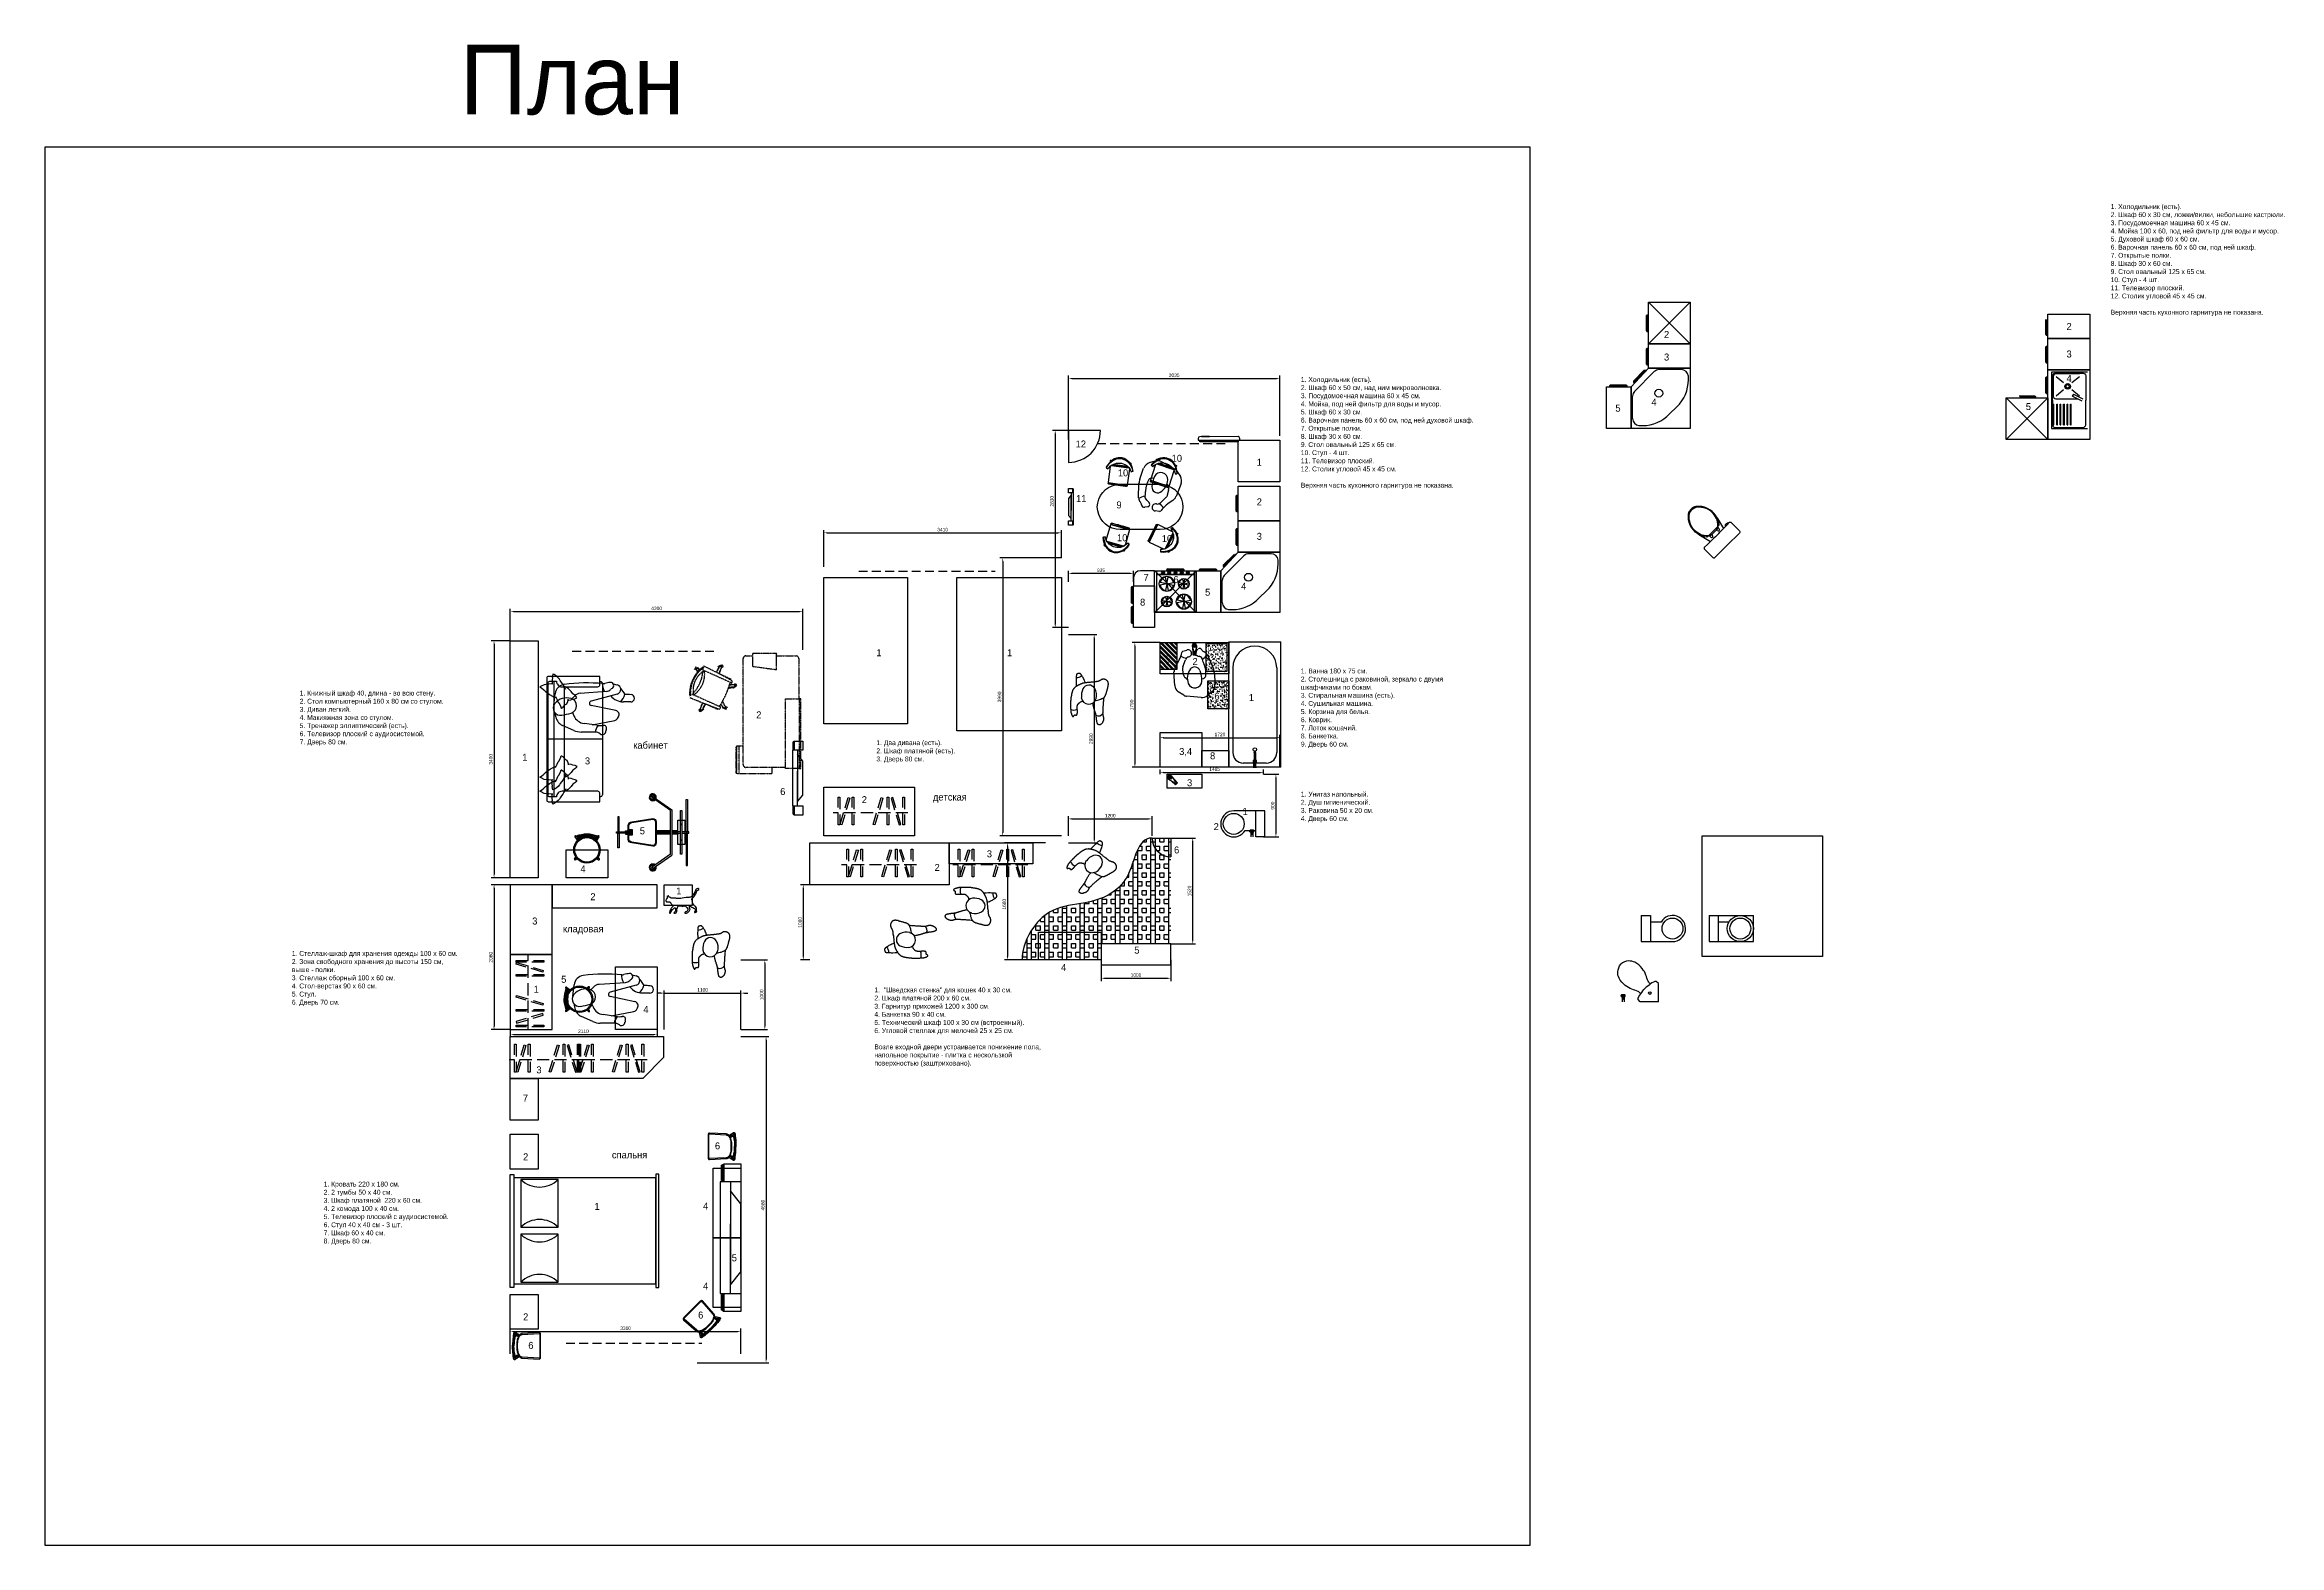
# Model space of a CAD drawing. Header units: millimetres. Extents: x -2161 to 29909, y 190 to 21725.
import ezdxf
from ezdxf.enums import TextEntityAlignment as Align

# ---------------------------------------------------------------- set-up
doc = ezdxf.new("R2010")
doc.units = ezdxf.units.MM
for name, pattern in [('ACAD_ISO10W100', [18.5, 12, -3, 0.5, -3]), ('DASHED', [19.05, 12.7, -6.35]), ('ELGO_LTYPE0', [0]), ('MEDDASH', [0.25, 0.175, -0.075])]:
    doc.linetypes.add(name, pattern=pattern)
for name, color, linetype in [('02 Чистовое', 1, 'Continuous'), ('04 Мебель', 5, 'Continuous'), ('05 Шторы', 5, 'DASHED'), ('06 Сантехника', 6, 'Continuous'), ('07 Аксессуары', 6, 'Continuous'), ('08 Размеры', 7, 'Continuous'), ('ID-LOOSE', 31, 'Continuous'), ('ID-LOOSE2', 8, 'Continuous'), ('mebel_1', 21, 'Continuous')]:
    doc.layers.add(name, color=color, linetype=linetype)
doc.layers.add('100 noprint', color=1, linetype='Continuous', plot=False)
doc.styles.add('ATTR', font='romans.shx', dxfattribs={"width": 0.8, "height": 1.2})
doc.styles.get("Standard").update_dxf_attribs({"font": 'Ubuntu-R.ttf'})
doc.dimstyles.new('ISO-25', dxfattribs={"dimtxt": 2.5, "dimasz": 2.5, "dimexe": 1.25, "dimexo": 0.625, "dimtad": 1, "dimtxsty": 'Standard', "dimcen": 2.5, "dimadec": 0, "dimazin": 0, "dimtfac": 1, "dimtmove": 0, "dimatfit": 3, "dimfxl": 1, "dimarcsym": 0})
picture_1 = doc.add_image_def('image1.jpg', size_in_pixel=(600, 600))

msp = doc.modelspace()

# ---------------------------------------------------------------- texts
at = {"linetype": 'Continuous'}
for s, p in [('2', (26855.484, 17631.138)), ('2', (21078.501, 17516.332)), ('3', (26855.484, 17236.263)), ('3', (21078.501, 17192.665)), ('4', (26855.484, 16886.138)), ('5', (20380.982, 16458.554)), ('4', (20897.994, 16545.331)), ('5', (26270.669, 16481.501)), ('12', (12634.911, 15944.675)), ('10', (14012.673, 15739.365)), ('1', (15233.538, 15681.727)), ('10', (13240.417, 15530.381)), ('11', (12639.868, 15160.755)), ('9', (13219.974, 15070.626)), ('2', (15233.538, 15113.83)), ('10', (13227.921, 14599.425)), ('10', (13871.468, 14586.929)), ('3', (15233.538, 14619.376)), ('7', (13609.051, 14029.605)), ('6', (14038.915, 13999.615)), ('5', (14492.448, 13817.166)), ('4', (15009.461, 13903.943)), ('8', (13559.067, 13674.717)), ('1', (9774.993, 12948.922)), ('1', (11650.338, 12948.922)), ('5', (13922.688, 12858.277)), ('2', (14311.837, 12823.688)), ('7', (14773.25, 12904.994)), ('6', (14626.272, 12325.464)), ('1', (15119.866, 12306.72)), ('2', (8050.986, 12057.524)), ('1', (4692.672, 11448.341)), ('кабинет', (6286.829, 11622.825)), ('3,4', (14120.182, 11531.965)), ('8', (14563.792, 11469.485)), ('3', (5592.2, 11396.394)), ('6', (8394.628, 10956.309)), ('2', (9565.059, 10840.213)), ('детская', (10586.618, 10878.431)), ('3', (14233.196, 11083.057)), ('1', (15029.62, 10671.317)), ('5', (6379.639, 10393.987)), ('2', (14615.279, 10453.325)), ('4', (5528.346, 9847.285)), ('2', (10610.178, 9867.903)), ('3', (11359.941, 10063.154)), ('6', (14047.051, 10118.559)), ('1', (6902.602, 9529.572)), ('2', (5670.113, 9447.398)), ('3', (4836.048, 9098.834)), ('кладовая', (5278.236, 8986.938)), ('5', (13476.46, 8681.068)), ('5', (5251.346, 8262.588)), ('4', (12425.009, 8432.521)), ('1', (4856.457, 8120.189)), ('4', (6430.126, 7830.159)), ('3', (4895.142, 6963.017)), ('7', (4700.671, 6556.411)), ('2', (4704.931, 5715.41)), ('спальня', (5979.528, 5742.553)), ('6', (7458.067, 5871.731)), ('1', (5729.607, 5003.658)), ('4', (7286.896, 5006.855)), ('5', (7699.266, 4265.176)), ('4', (7286.896, 3859.054)), ('6', (7216.872, 3444.227)), ('2', (4704.931, 3417.913)), ('6', (4779.42, 3009.311))]:
    msp.add_text(s, height=100, dxfattribs=at).set_placement(p)
at = {"char_height": 70, "width": 2318.60368, "attachment_point": 1}
for s, insert in [('{1. Холодильник (есть).\\P2. Шкаф 60 х 30 см, ложки/вилки, небольшие кастрюли.\\P3. Посудомоечная машина 60 х 45 см.\\P4. Мойка 100 х 60, под ней фильтр для воды и мусор.\\P5. Духовой шкаф 60 х 60 см.\\P6. Варочная панель 60 х 60 см, под ней шкаф.\\P7. Открытые полки.\\P8. Шкаф 30 х 60 см.\\P9. Стол овальный 125 х 65 см.\\P10. Стул - 4 шт.\\P11. Телевизор плоский.\\P12. Столик угловой 45 х 45 см.\\P\\PВерхняя часть кухонного гарнитура не показана.}', (27488.542, 19437.287)), ('{1. Холодильник (есть).\\P2. Шкаф 60 х 50 см, над ним микроволновка.\\P3. Посудомоечная машина 60 х 45 см.\\P4. Мойка, под ней фильтр для воды и мусор.\\P5. Шкаф 60 х 30 см.\\P6. Варочная панель 60 х 60 см, под ней духовой шкаф.\\P7. Открытые полки.\\P8. Шкаф 30 х 60 см.\\P9. Стол овальный 125 х 65 см.\\P10. Стул - 4 шт.\\P11. Телевизор плоский.\\P12. Столик угловой 45 х 45 см.\\P\\PВерхняя часть кухонного гарнитура не показана.}', (15866.596, 16955.4)), ('{1. Ванна 180 х 75 см.\\P2. Столешница с раковиной, зеркало с двумя шкафчиками по бокам.\\P3. Стиральная машина (есть).\\P4. Сушильная машина.\\P5. Корзина для белья.\\P6. Коврик.\\P7. Лоток кошачий.\\P8. Банкетка.\\P9. Дверь 60 см.}', (15866.596, 12772.761)), ('{1. Книжный шкаф 40, длина - во всю стену.\\P2. Стол компьютерный 160 х 80 см со стулом.\\P3. Диван легкий.\\P4. Макияжная зона со стулом.\\P5. Тренажер эллиптический (есть).\\P6. Телевизор плоский с аудиосистемой.\\P7. Дверь 80 см.}', (1498.392, 12454.851)), ('{1. Два дивана (есть).\\P2. Шкаф платяной (есть).\\P3. Дверь 80 см.}', (9775.215, 11742.767)), ('{1. Унитаз напольный.\\P2. Душ гигиенический.\\P3. Раковина 50 х 20 см.\\P4. Дверь 60 см.}', (15866.596, 11004.57)), ('{1. Стеллаж-шкаф для хранения одежды 100 х 60 см.\\P2. Зона свободного хранения до высоты 150 см, выше - полки.\\P3. Стеллаж сборный 100 х 60 см.\\P4. Стол-верстак 90 х 60 см.\\P5. Стул.\\P6. Дверь 70 см.}', (1385.805, 8718.848)), ('{1.  "Шведская стенка" для кошек 40 х 30 см.\\P2. Шкаф платяной 200 х 60 см.\\P3. Гарнитур прихожей 1200 х 300 см.\\P4. Банкетка 90 х 40 см.\\P5. Технический шкаф 100 х 30 см (встроенный).\\P6. Угловой стеллаж для мелочей 25 х 25 см.\\P\\PВозле входной двери устраивается понижение пола, напольное покрытие - плитка с нескользкой поверхностью (заштриховано).}', (9746.202, 8195.096)), ('{1. Кровать 220 х 180 см.\\P2. 2 тумбы 50 х 40 см.\\P3. Шкаф платяной  220 х 60 см.\\P4. 2 комода 100 х 40 см.\\P5. Телевизор плоский с аудиосистемой.\\P6. Стул 40 х 40 см - 3 шт.\\P7. Шкаф 60 х 40 см.\\P8. Дверь 80 см.}', (1842.907, 5408.737))]:
    msp.add_mtext(s, dxfattribs=dict(at, insert=insert))
at = {"layer": '100 noprint', "insert": (3797.977, 21724.945), "char_height": 1000, "width": 2318.60368, "attachment_point": 1}
msp.add_mtext('{План}', dxfattribs=at)

# ---------------------------------------------------------------- blocks, each defined once
blk = doc.blocks.new('BEDQUN01')
for p, q in [((-31.993343, -1.985212), (-31.993343, 0)), ((-31.993343, 0), (31.860609, 0)), ((31.860609, 0), (31.860609, -2.022006)), ((30.02491, -1.985212), (-31.993343, -1.985212)), ((-29.93149, -1.985212), (-29.93149, -82.229378)), ((-1.935882, -6.010681), (-28.93832, -6.010681)), ((-28.93832, -6.010681), (-28.93832, -26.989082)), ((-1.935882, -26.989082), (-1.935882, -6.010681)), ((29.063831, -6.010681), (2.061394, -6.010681)), ((2.061394, -6.010681), (2.061394, -26.989082)), ((31.860609, -2.022006), (27.026873, -2.022006)), ((29.063831, -26.989082), (29.063831, -6.010681)), ((30.02491, -82.229378), (30.02491, -1.985212)), ((-28.93832, -26.989082), (-1.935882, -26.989082)), ((2.061394, -26.989082), (29.063831, -26.989082)), ((31.993343, -82.229378), (-31.944923, -82.229378)), ((-31.944923, -82.229378), (-31.944923, -83.986069)), ((-31.944923, -83.986069), (31.993343, -83.986069)), ((-29.93149, -82.229378), (30.02491, -82.229378)), ((31.993343, -83.986069), (31.993343, -82.229378))]:
    blk.add_line(p, q)
for centre, start, end in [((-39.427521, -16.499882), 0, 45), ((8.553318, -16.499882), 134.999998, 180), ((-8.427806, -16.499882), 0, 45.000002), ((39.553032, -16.499882), 135, 180), ((-39.427521, -16.499882), 315, 0), ((8.553318, -16.499882), 180, 225.000002), ((-8.427806, -16.499882), 314.999998, 0), ((39.553032, -16.499882), 180, 225)]:
    blk.add_arc(centre, 14.833969, start, end)
blk = doc.blocks.new('A$C1C746C9B')
for p, q in [((-169, 210), (-132, 157)), ((-153, 222), (-117, 170)), ((160, 222), (124, 170)), ((176, 210), (139, 157)), ((-175, -107), (-156, -80)), ((-158, -118), (-144, -97)), ((165, -118), (151, -97)), ((182, -107), (163, -80))]:
    blk.add_line(p, q)
for radius in [190, 175]:
    blk.add_circle((3, 23), radius)
for centre, radius, start, end in [((-161, 216), 10, 35.234, 214.7659), ((3, -170), 418, 68.26, 111.5976), ((3, -183), 418, 69.3531, 110.5038), ((3, -197), 418, 70.4516, 109.5504), ((3, -210), 418, 71.5559, 108.2995), ((3, -224), 418, 72.6666, 107.161), ((168, 216), 10, 325.2341, 144.766), ((-167, -112), 10, 145.2341, 324.766), ((173, -112), 10, 215.234, 34.7659)]:
    blk.add_arc(centre, radius, start, end)
blk = doc.blocks.new('A$C27B31319')
at = {"linetype": 'Continuous'}
for p, q in [((-1036, -223), (-1036, 17)), ((-1036, 17), (-776, 17)), ((-1036, 17), (-776, 17)), ((-1036, -223), (-1036, 17)), ((-776, 17), (-776, -223)), ((-776, 17), (-776, -223)), ((824, 17), (1084, 17)), ((824, 17), (1084, 17)), ((824, -223), (824, 17)), ((824, -223), (824, 17)), ((1084, 17), (1084, -223)), ((1084, 17), (1084, -223)), ((-776, -223), (-1036, -223)), ((-1035, -227), (-1036, -223)), ((-1035, -227), (-1036, -223)), ((-1034, -230), (-1035, -227)), ((-1034, -230), (-1035, -227)), ((-1033, -233), (-1034, -230)), ((-1033, -233), (-1034, -230)), ((-1031, -236), (-1033, -233)), ((-1031, -236), (-1033, -233)), ((-1028, -239), (-1031, -236)), ((-1028, -239), (-1031, -236)), ((-1026, -241), (-1028, -239)), ((-1026, -241), (-1028, -239)), ((-1022, -242), (-1026, -241)), ((-1022, -242), (-1026, -241)), ((-1019, -243), (-1022, -242)), ((-1019, -243), (-1022, -242)), ((-1016, -243), (-1019, -243)), ((-1016, -243), (-1019, -243)), ((-796, -243), (-1016, -243)), ((-1016, -263), (-1016, -243)), ((-796, -253), (-1016, -253)), ((-1016, -253), (-1016, -263)), ((-796, -263), (-1016, -263)), ((-796, -263), (-1016, -263)), ((-999, -243), (-999, -253)), ((-993, -243), (-993, -253)), ((-926, -248), (-926, -243)), ((-886, -248), (-926, -248)), ((-886, -243), (-886, -248)), ((-819, -243), (-819, -253)), ((-813, -243), (-813, -253)), ((-792, -243), (-796, -243)), ((-792, -243), (-796, -243)), ((-796, -243), (-796, -263)), ((-796, -253), (-796, -263)), ((-789, -242), (-792, -243)), ((-789, -242), (-792, -243)), ((-786, -241), (-789, -242)), ((-786, -241), (-789, -242)), ((-783, -239), (-786, -241)), ((-783, -239), (-786, -241)), ((-780, -236), (-783, -239)), ((-780, -236), (-783, -239)), ((-778, -233), (-780, -236)), ((-778, -233), (-780, -236)), ((-777, -230), (-778, -233)), ((-777, -230), (-778, -233)), ((-776, -227), (-777, -230)), ((-776, -227), (-777, -230)), ((-776, -223), (-776, -227)), ((-776, -223), (-776, -223)), ((-776, -223), (-776, -227)), ((825, -227), (824, -223)), ((1084, -223), (824, -223)), ((825, -227), (824, -223)), ((826, -230), (825, -227)), ((826, -230), (825, -227)), ((827, -233), (826, -230)), ((827, -233), (826, -230)), ((829, -236), (827, -233)), ((829, -236), (827, -233)), ((832, -239), (829, -236)), ((832, -239), (829, -236)), ((834, -241), (832, -239)), ((834, -241), (832, -239)), ((838, -242), (834, -241)), ((838, -242), (834, -241)), ((841, -243), (838, -242)), ((841, -243), (838, -242)), ((844, -243), (841, -243)), ((844, -243), (841, -243)), ((1064, -243), (844, -243)), ((844, -263), (844, -243)), ((1064, -253), (844, -253)), ((844, -253), (844, -263)), ((1064, -263), (844, -263)), ((1064, -263), (844, -263)), ((861, -243), (861, -253)), ((867, -243), (867, -253)), ((934, -248), (934, -243)), ((974, -248), (934, -248)), ((974, -243), (974, -248)), ((1041, -243), (1041, -253)), ((1047, -243), (1047, -253)), ((1068, -243), (1064, -243)), ((1064, -243), (1064, -263)), ((1068, -243), (1064, -243)), ((1064, -253), (1064, -263)), ((1071, -242), (1068, -243)), ((1071, -242), (1068, -243)), ((1074, -241), (1071, -242)), ((1074, -241), (1071, -242)), ((1077, -239), (1074, -241)), ((1077, -239), (1074, -241)), ((1080, -236), (1077, -239)), ((1080, -236), (1077, -239)), ((1082, -233), (1080, -236)), ((1082, -233), (1080, -236)), ((1083, -230), (1082, -233)), ((1083, -230), (1082, -233)), ((1084, -227), (1083, -230)), ((1084, -227), (1083, -230)), ((1084, -223), (1084, -227)), ((1084, -223), (1084, -223)), ((1084, -223), (1084, -227))]:
    blk.add_line(p, q, dxfattribs=at)
at = {"ltscale": 10}
for p, q in [((-463, 17), (-651, -133)), ((512, 17), (-463, 17)), ((699, -133), (512, 17)), ((-776, -133), (699, -133)), ((-776, -133), (-776, -283)), ((-776, -283), (824, -283)), ((824, -133), (-176, -133)), ((824, -283), (824, -133))]:
    blk.add_line(p, q, dxfattribs=at)
blk = doc.blocks.new('A$C17882DD3')
at = {"layer": 'ID-LOOSE', "ltscale": 0.5}
for p, q in [((0.042, 0.513), (0.228, 0.246)), ((0.239, 0.266), (0.058, 0.524)), ((0.869, 0.266), (1.05, 0.524)), ((1.066, 0.513), (0.879, 0.246)), ((0.879, 0.246), (0.228, 0.246)), ((0.239, 0.266), (0.869, 0.266))]:
    blk.add_line(p, q, dxfattribs=at)
for points in [[(0.564, 0.92), (0.564, 0.84), (0.544, 0.84), (0.544, 1.04), (0.564, 1.04)], [(0.869, 0.1), (0.239, 0.1), (0.239, 0.12), (0.869, 0.12)], [(0.379, 0.16), (0.729, 0.16), (0.729, 0.06), (0.379, 0.06)]]:
    blk.add_lwpolyline(points, close=True, dxfattribs=at)
blk.add_lwpolyline([(0.579, 0.82), (0.579, 0.87), (0.654, 0.87, -0.414214), (0.704, 0.82), (0.754, 0.52, -0.414214), (0.704, 0.47), (0.404, 0.47, -0.414214), (0.354, 0.52), (0.404, 0.82, -0.414214), (0.454, 0.87), (0.529, 0.87), (0.529, 0.82)], format="xyb", close=True, dxfattribs=at)
for points in [[(0.544, 0.47), (0.544, 0.266)], [(0.564, 0.266), (0.564, 0.47)], [(0.544, 0.246), (0.544, 0.12)], [(0.544, 0.1), (0.544, 0), (0.564, 0), (0.564, 0.1)], [(0.564, 0.12), (0.564, 0.15), (0.564, 0.246)]]:
    blk.add_lwpolyline(points, dxfattribs=at)
for centre in [(0.439, 0.11), (0.669, 0.11)]:
    blk.add_circle(centre, 0.01, dxfattribs=at)
for centre, radius, start, end in [((0.05, 0.519), 0.05, 316.537, 293.463), ((0.05, 0.519), 0.01, 35, 215), ((1.058, 0.519), 0.05, 246.537, 223.463), ((1.058, 0.519), 0.01, 325, 145)]:
    blk.add_arc(centre, radius, start, end, dxfattribs=at)
at = {"layer": 'ID-LOOSE2', "ltscale": 0.5}
for points in [[(0.33, 1.02), (0.544, 1.02), (0.544, 1), (0.33, 1)], [(0.778, 1.02), (0.564, 1.02), (0.564, 1), (0.778, 1)], [(0.53, 0.82), (0.544, 0.82), (0.544, 0.91), (0.53, 0.91)], [(0.578, 0.82), (0.564, 0.82), (0.564, 0.91), (0.578, 0.91)], [(0.08, 0.02), (0.544, 0.02), (0.544, 0.04), (0.08, 0.04)], [(1.028, 0.02), (0.564, 0.02), (0.564, 0.04), (1.028, 0.04)]]:
    blk.add_lwpolyline(points, close=True, dxfattribs=at)
blk.add_lwpolyline([(0.589, 0.81), (0.589, 0.86), (0.654, 0.86, -0.414214), (0.694, 0.82), (0.744, 0.52, -0.414214), (0.704, 0.48), (0.404, 0.48, -0.414214), (0.364, 0.52), (0.414, 0.82, -0.414214), (0.454, 0.86), (0.519, 0.86), (0.519, 0.81)], format="xyb", close=True, dxfattribs=at)
for points in [[(0.53, 0.266), (0.53, 0.47)], [(0.544, 0.47), (0.544, 0.266)], [(0.564, 0.47), (0.564, 0.266)], [(0.578, 0.266), (0.578, 0.47)], [(0.544, 0.246), (0.544, 0.16), (0.53, 0.16), (0.53, 0.246)], [(0.564, 0.246), (0.564, 0.16), (0.578, 0.16), (0.578, 0.246)]]:
    blk.add_lwpolyline(points, dxfattribs=at)
for centre, radius, start, end in [((0.05, 0.519), 0.04, 316.537, 290.5225), ((0.05, 0.519), 0.03, 324.4712, 285.5288), ((1.058, 0.519), 0.04, 249.4775, 223.463), ((1.058, 0.519), 0.03, 254.4712, 215.5288)]:
    blk.add_arc(centre, radius, start, end, dxfattribs=at)
blk = doc.blocks.new('A$C62714FF1')
at = {"layer": 'mebel_1', "linetype": 'ACAD_ISO10W100'}
for p, q in [((-32, 1605), (-32, 605)), ((-12, 1605), (-32, 1605)), ((-12, 1605), (188, 1605)), ((-12, 605), (-12, 1605)), ((188, 1605), (188, 605)), ((383, 1587), (383, 1680)), ((383, 1680), (883, 1680)), ((853, 1680), (853, 1280)), ((883, 1680), (883, 1670)), ((883, 1680), (883, 1280)), ((883, 1670), (893, 1670)), ((893, 1670), (893, 1290)), ((188, 1587), (754, 1587)), ((794, 1547), (794, 27)), ((893, 1290), (883, 1290)), ((883, 1280), (794, 1280)), ((853, 1280), (853, 1280)), ((1023, 723), (1027, 733)), ((1049, 712), (1023, 723)), ((1027, 733), (1037, 729)), ((1035, 753), (1031, 743)), ((1031, 743), (1041, 739)), ((1065, 742), (1035, 753)), ((1037, 729), (1047, 726)), ((1041, 739), (1050, 735)), ((1046, 717), (1071, 736)), ((1046, 717), (1096, 648)), ((1094, 729), (1065, 742)), ((1071, 736), (1113, 678)), ((1084, 722), (1090, 720)), ((1090, 720), (1094, 729)), ((1115, 723), (1536, 534)), ((1308, 687), (1163, 752)), ((1382, 767), (1340, 674)), ((1361, 756), (1387, 775)), ((1367, 748), (1361, 756)), ((1372, 751), (1367, 748)), ((1411, 754), (1370, 663)), ((1382, 767), (1411, 754)), ((1387, 775), (1414, 791)), ((1411, 776), (1403, 771)), ((1417, 767), (1408, 762)), ((1409, 748), (1431, 764)), ((1420, 782), (1411, 776)), ((1414, 791), (1420, 782)), ((1426, 773), (1417, 767)), ((1431, 764), (1426, 773)), ((-32, 605), (-12, 605)), ((188, 605), (-12, 605)), ((-6, 27), (-6, 605)), ((908, 430), (885, 410)), ((885, 410), (891, 401)), ((891, 401), (899, 408)), ((898, 393), (906, 400)), ((904, 385), (898, 393)), ((899, 408), (907, 414)), ((927, 401), (904, 385)), ((906, 400), (914, 406)), ((934, 449), (908, 430)), ((917, 432), (1002, 441)), ((921, 401), (917, 432)), ((921, 401), (992, 408)), ((940, 440), (934, 449)), ((936, 437), (940, 440)), ((959, 376), (1380, 187)), ((968, 322), (1114, 256)), ((313, 174), (313, 65)), ((313, 65), (313, -38)), ((649, 139), (321, 183)), ((658, 65), (658, 131)), ((658, -38), (658, 65)), ((1105, 154), (1082, 142)), ((1082, 142), (1087, 132)), ((1087, 132), (1096, 137)), ((1091, 123), (1101, 127)), ((1096, 113), (1091, 123)), ((1096, 137), (1105, 141)), ((1125, 126), (1096, 113)), ((1101, 127), (1110, 132)), ((1103, 148), (1145, 240)), ((1132, 135), (1103, 148)), ((1153, 141), (1125, 126)), ((1132, 135), (1173, 226)), ((1138, 145), (1139, 145)), ((1139, 145), (1148, 150)), ((1148, 150), (1153, 141)), ((1380, 187), (1357, 135)), ((1357, 135), (1380, 187)), ((1424, 182), (1420, 172)), ((1420, 172), (1449, 159)), ((1443, 166), (1424, 192)), ((1430, 180), (1424, 182)), ((1468, 184), (1443, 166)), ((1468, 184), (1446, 216)), ((1449, 159), (1479, 149)), ((1473, 162), (1463, 166)), ((1465, 190), (1490, 178)), ((1477, 172), (1467, 176)), ((1483, 159), (1473, 162)), ((1487, 168), (1477, 172)), ((1479, 149), (1483, 159)), ((1490, 178), (1487, 168)), ((313, -13), (34, -13)), ((321, -47), (649, -47)), ((754, -13), (658, -13))]:
    blk.add_line(p, q, dxfattribs=at)
for centre, radius, start, end in [((754, 1547), 40, 0, 90), ((2136, 55), 1198, 146.6021, 164.8825), ((2702, 1609), 1881, 208.2945, 211.042), ((1059, 726), 12.1, 35.7423, 215.7423), ((1059, 726), 5.25, 35.7423, 215.7423), ((-300, -552), 1881, 41.0992, 43.1901), ((1159, 714), 44.9, 124.7379, 167.904), ((-1114, -5657), 6790, 66.8141, 70.6682), ((2136, 55), 1198, 144.3682, 144.925), ((2982, -222), 1881, 148.2945, 151.4172), ((-389, 1298), 1881, 340.1493, 343.1901), ((1396, 760), 12.1, 335.7423, 155.7423), ((1396, 760), 5.25, 335.7423, 155.7423), ((919, 417), 12.1, 95.7423, 275.7423), ((919, 417), 5.25, 95.7423, 275.7423), ((1347, -1399), 1881, 100.4426, 103.1901), ((977, 2281), 1881, 268.2945, 270.3854), ((995, 350), 44.9, 143.5806, 186.7467), ((4262, 6273), 6790, 240.8164, 244.6705), ((2136, 55), 1198, 166.5596, 167.1164), ((1699, 252), 353, 123.1245, 188.3601), ((1189, 481), 324, 299.7335, 11.7511), ((1081, 530), 471, 308.0351, 3.4495), ((1879, 171), 509, 136.3812, 175.1034), ((1081, 530), 481, 307.8109, 3.6737), ((34, 27), 40, 180, 270), ((321, 174), 8.62, 90, 180), ((649, 131), 8.61, 359.9365, 90.0635), ((754, 27), 40, 270, 0), ((2903, -396), 1881, 160.0673, 163.1901), ((1117, 141), 12.1, 155.7423, 335.7423), ((1117, 141), 5.25, 155.7423, 335.7423), ((-468, 1123), 1881, 328.2945, 331.3353), ((1374, 154), 5.33, 118.6694, 297.0532), ((2814, 1453), 1881, 222.2269, 223.1901), ((1455, 175), 12.1, 215.7423, 35.7423), ((-188, -707), 1881, 28.2945, 29.5104), ((1455, 175), 5.25, 215.7423, 35.7423), ((321, -38), 8.62, 180, 270), ((649, -38), 8.62, 270, 0)]:
    blk.add_arc(centre, radius, start, end, dxfattribs=at)
blk = doc.blocks.new('C122P')
for p, q in [((-0.095, -0.284), (-0.085, -0.267)), ((-0.085, -0.267), (-0.085, -0.248)), ((-0.053, -0.267), (-0.085, -0.267)), ((-0.053, -0.248), (-0.053, -0.267)), ((0, -0.267), (-0.053, -0.267)), ((0, -0.267), (0.052, -0.267)), ((0.052, -0.248), (0.052, -0.267)), ((0.052, -0.267), (0.085, -0.267)), ((0.085, -0.267), (0.085, -0.248)), ((0.094, -0.284), (0.085, -0.267))]:
    blk.add_line(p, q)
for points in [[(-0.209, -0.209), (-0.248, -0.211, -0.426005), (-0.27, -0.19), (-0.27, -0.021, -0.414214), (-0.249, 0), (0, 0)], [(0.132, -0.209, 0.00511), (0.191, -0.208), (0.248, -0.211, 0.426005), (0.27, -0.19), (0.27, -0.021, 0.414214), (0.249, 0), (0, 0)], [(-0.209, -0.225), (-0.231, -0.225, -0.3351), (-0.233, -0.224), (-0.234, -0.218, -0.498015), (-0.233, -0.216), (-0.209, -0.216)], [(-0.209, -0.225), (-0.209, -0.226, 0.414214), (-0.206, -0.228), (-0.187, -0.228, 0.414214), (-0.181, -0.221), (-0.181, -0.209)], [(-0.124, -0.29, 0.114632), (-0.183, -0.412, 0.16845)], [(-0.132, -0.209, -0.006773), (-0.177, -0.208), (-0.181, -0.209, -0.55454)], [(-0.102, -0.29), (-0.124, -0.29, 0.416606)], [(0.101, -0.29), (0.124, -0.29, -0.416606)], [(0.124, -0.29, -0.117999), (0.183, -0.416, -0.16845)], [(-0.183, -0.412, 0.288211), (-0.076, -0.711, 0.171216), (0, -0.733, 2.912232)], [(-0.173, -0.371, 0.005151), (-0.175, -0.376, 0.024565), (-0.183, -0.412, 0.065413)], [(0.183, -0.416, -0.284616), (0.076, -0.711, -0.171216), (0, -0.733, -2.912347)], [(0.183, -0.416, 0.0272), (0.175, -0.376, 0.005151), (0.173, -0.371, 0.103607)]]:
    blk.add_lwpolyline(points, format="xyb")
at = {"color": 7}
for points in [[(-0.181, -0.209), (-0.209, -0.209, -0.319616)], [(-0.102, -0.29, 0.434217), (-0.085, -0.687, 0.182634), (0, -0.719, 2.693815)], [(0, -0.205, -0.010344), (-0.132, -0.209)], [(-0.095, -0.284, 0.008985), (-0.102, -0.29, 0.182634)], [(0, -0.284), (-0.095, -0.284, 0.008985)], [(0, -0.205, 0.010344), (0.132, -0.209)], [(0, -0.284), (0.094, -0.284, -0.444938)], [(0.101, -0.29, -0.434217), (0.085, -0.687, -0.182634), (0, -0.719, -2.693815)], [(0.094, -0.284, -0.008985), (0.101, -0.29, -0.182634)]]:
    blk.add_lwpolyline(points, format="xyb", dxfattribs=at)
for points in [[(-0.209, -0.209), (-0.209, -0.216)], [(-0.209, -0.216), (-0.209, -0.225)], [(-0.173, -0.371), (-0.132, -0.209)], [(0.173, -0.371), (0.132, -0.209)]]:
    blk.add_lwpolyline(points)
for centre in [(-0.069, -0.248), (0.069, -0.248)]:
    blk.add_arc(centre, 0.0164, 0, 180)
at = {"flags": 3}
blk.add_attdef('SERIAL', text='', height=0.0365, dxfattribs=at).set_placement((0.029, -0.443), align=Align.TOP_CENTER)
blk = doc.blocks.new('A$C441F25BF')
at = {"linetype": 'ByBlock'}
for p, q in [((26, -1765), (26, 35)), ((26, 35), (776, 35)), ((776, -1765), (776, 35)), ((86, -340), (86, -1555)), ((716, -340), (716, -1555)), ((776, -1765), (26, -1765)), ((566, -1705), (236, -1705))]:
    blk.add_line(p, q, dxfattribs=at)
blk.add_circle((401, -1509), 25, dxfattribs=at)
for centre, radius, start, end in [((401, -340), 315, 0.001, 180.001), ((236, -1555), 150, 180.001, 270.001), ((566, -1555), 150, 270.001, 0.001)]:
    blk.add_arc(centre, radius, start, end, dxfattribs=at)
blk = doc.blocks.new('A$C51B264FC')
at = {"color": 0, "linetype": 'MEDDASH'}
blk.add_line((1.075, 0.175), (0, 0.175), dxfattribs=at)
for points in [[(0.1, 0), (0.075, 0), (0.075, 0.4), (0.1, 0.4)], [(0.125, 0), (0.101, 0.006), (0.217, 0.391), (0.241, 0.385)], [(0.3, 0), (0.275, 0), (0.275, 0.4), (0.3, 0.4)], [(0.6, 0), (0.576, 0.006), (0.692, 0.391), (0.716, 0.385)], [(0.8, 0), (0.775, 0), (0.775, 0.4), (0.8, 0.4)], [(0.95, 0), (0.974, 0.006), (0.858, 0.391), (0.834, 0.385)], [(1.025, 0), (1, 0), (1, 0.4), (1.025, 0.4)]]:
    blk.add_lwpolyline(points, close=True, dxfattribs=at)
blk = doc.blocks.new('m_108')
at = {"color": 0, "linetype": 'ELGO_LTYPE0', "lineweight": -2}
for p, q in [((-452, 112), (-458, 104)), ((-454, 102), (-449, 110)), ((-444, 119), (-452, 112)), ((-449, 110), (-441, 117)), ((-436, 125), (-444, 119)), ((-441, 117), (-433, 122)), ((-438, 40), (-413, 117)), ((-437, 38), (-411, 118)), ((-426, 129), (-436, 125)), ((-434, 68), (-420, 112)), ((-433, 122), (-424, 127)), ((-431, 131), (-430, 131)), ((-431, 130), (-431, 131)), ((-431, 129), (-431, 130)), ((-430, 128), (-431, 129)), ((-430, 132), (-429, 132)), ((-430, 131), (-430, 132)), ((-429, 128), (-430, 128)), ((-430, 128), (-430, 128)), ((-430, 101), (-425, 107)), ((-429, 132), (-428, 132)), ((-428, 132), (-422, 130)), ((-428, 132), (-427, 132)), ((-428, 132), (-428, 132)), ((-427, 132), (-426, 131)), ((-426, 129), (-427, 129)), ((-415, 133), (-426, 129)), ((-426, 131), (-426, 130)), ((-426, 130), (-426, 129)), ((-425, 107), (-419, 113)), ((-424, 127), (-413, 130)), ((-419, 113), (-412, 118)), ((-404, 135), (-415, 133)), ((-413, 130), (-402, 133)), ((-412, 118), (-405, 121)), ((-412, 117), (-411, 117)), ((-405, 121), (-397, 124)), ((-330, 97), (-405, 121)), ((-391, 136), (-404, 135)), ((-402, 133), (-390, 134)), ((-397, 124), (-389, 126)), ((-390, 134), (-391, 136)), ((-389, 126), (-390, 134)), ((-333, 92), (-325, 109)), ((-325, 109), (-315, 124)), ((-315, 124), (-301, 137)), ((-301, 137), (-286, 148)), ((-286, 148), (-268, 156)), ((-268, 156), (-250, 161)), ((-250, 161), (-232, 163)), ((-232, 163), (-213, 161)), ((-213, 161), (-195, 156)), ((-195, 156), (-177, 148)), ((-177, 148), (-162, 137)), ((-162, 137), (-149, 124)), ((-149, 124), (-138, 109)), ((-113, 114), (-147, 43)), ((-138, 109), (-130, 92)), ((-124, 122), (-133, 114)), ((-133, 114), (-132, 112)), ((-123, 119), (-132, 112)), ((-132, 112), (-127, 105)), ((-127, 105), (-121, 110)), ((-115, 129), (-124, 122)), ((-114, 126), (-123, 119)), ((-121, 110), (-113, 113)), ((-104, 134), (-115, 129)), ((-104, 131), (-114, 126)), ((-113, 113), (-106, 116)), ((-108, 133), (-105, 137)), ((-107, 116), (-31, 78)), ((-106, 116), (-98, 118)), ((-106, 115), (-105, 116)), ((-105, 138), (-104, 139)), ((-105, 137), (-105, 138)), ((-105, 137), (-105, 136)), ((-105, 137), (-105, 137)), ((-105, 136), (-105, 135)), ((-105, 135), (-104, 135)), ((-104, 139), (-103, 139)), ((-104, 139), (-104, 139)), ((-94, 138), (-104, 134)), ((-104, 135), (-104, 135)), ((-94, 135), (-104, 131)), ((-104, 116), (-32, 81)), ((-103, 139), (-102, 139)), ((-102, 139), (-101, 138)), ((-101, 138), (-101, 137)), ((-101, 138), (-101, 138)), ((-101, 137), (-101, 136)), ((-101, 136), (-101, 136)), ((-98, 118), (-89, 118)), ((-96, 118), (-77, 108)), ((-84, 140), (-94, 138)), ((-84, 137), (-94, 135)), ((-93, 115), (-93, 116)), ((-89, 118), (-81, 118)), ((-88, 113), (-88, 113)), ((-74, 141), (-84, 140)), ((-75, 137), (-84, 137)), ((-81, 118), (-73, 116)), ((-77, 108), (-36, 88)), ((-77, 108), (-77, 108)), ((-65, 136), (-75, 137)), ((-64, 140), (-74, 141)), ((-73, 116), (-65, 114)), ((-56, 134), (-65, 136)), ((-65, 114), (-58, 110)), ((-55, 137), (-64, 140)), ((-58, 110), (-51, 106)), ((-48, 130), (-56, 134)), ((-46, 133), (-55, 137)), ((-41, 124), (-48, 130)), ((-38, 127), (-46, 133)), ((-34, 117), (-41, 124)), ((-32, 120), (-38, 127)), ((-28, 109), (-34, 117)), ((-26, 112), (-32, 120)), ((-24, 100), (-28, 109)), ((-21, 102), (-26, 112)), ((-465, 86), (-466, 77)), ((-466, 77), (-466, 67)), ((-466, 67), (-464, 57)), ((-462, 95), (-465, 86)), ((-464, 57), (-461, 47)), ((-463, 76), (-462, 85)), ((-463, 67), (-463, 76)), ((-461, 57), (-463, 67)), ((-458, 104), (-462, 95)), ((-462, 85), (-459, 94)), ((-457, 48), (-461, 57)), ((-461, 47), (-455, 38)), ((-460, 40), (-459, 41)), ((-460, 39), (-460, 40)), ((-460, 38), (-460, 39)), ((-460, 39), (-460, 39)), ((-460, 37), (-460, 38)), ((-459, 37), (-460, 37)), ((-459, 94), (-454, 102)), ((-459, 41), (-458, 41)), ((-459, 41), (-459, 41)), ((-458, 36), (-459, 37)), ((-458, 41), (-457, 41)), ((-457, 37), (-458, 36)), ((-458, 36), (-458, 36)), ((-458, 36), (-453, 35)), ((-452, 38), (-457, 48)), ((-456, 37), (-457, 37)), ((-456, 38), (-456, 38)), ((-456, 38), (-456, 37)), ((-455, 38), (-449, 28)), ((-446, 29), (-452, 38)), ((-449, 28), (-441, 20)), ((-438, 21), (-446, 29)), ((-442, 71), (-440, 79)), ((-442, 63), (-442, 71)), ((-442, 55), (-442, 63)), ((-440, 47), (-442, 55)), ((-441, 20), (-432, 12)), ((-440, 79), (-438, 87)), ((-440, 48), (-434, 68)), ((-437, 39), (-440, 47)), ((-439, 52), (-438, 52)), ((-438, 87), (-434, 94)), ((-429, 13), (-438, 21)), ((-437, 57), (-437, 57)), ((-437, 40), (-436, 39)), ((-434, 32), (-437, 39)), ((-434, 94), (-430, 101)), ((-434, 68), (-434, 69)), ((-429, 25), (-434, 32)), ((-434, 32), (-359, 8)), ((-432, 12), (-429, 13)), ((-429, 80), (-428, 80)), ((-429, 74), (-428, 73)), ((-423, 19), (-429, 25)), ((-429, 13), (-423, 19)), ((-428, 73), (-427, 73)), ((-359, 8), (-331, 95)), ((-359, 9), (-356, 8)), ((-357, 14), (-355, 13)), ((-357, 10), (-356, 11)), ((-356, 9), (-357, 10)), ((-356, 13), (-347, 41)), ((-356, 12), (-355, 12)), ((-356, 11), (-356, 12)), ((-355, 8), (-356, 9)), ((-356, 9), (-356, 9)), ((-356, 8), (-356, 9)), ((-355, 12), (-354, 12)), ((-355, 12), (-355, 12)), ((-354, 8), (-355, 8)), ((-354, 12), (-353, 12)), ((-354, 8), (-354, 8)), ((-353, 8), (-354, 8)), ((-353, 21), (-352, 21)), ((-353, 12), (-352, 12)), ((-352, 9), (-353, 8)), ((-352, 9), (-349, 19)), ((-352, 12), (-352, 11)), ((-352, 11), (-352, 10)), ((-352, 10), (-352, 9)), ((-352, 9), (-352, 9)), ((-352, 9), (-352, 9)), ((-352, 9), (-352, 9)), ((-352, 9), (-352, 9)), ((-351, 26), (-350, 26)), ((-351, 26), (-351, 26)), ((-351, 15), (-351, 15)), ((-350, 26), (-350, 26)), ((-350, 20), (-349, 20)), ((-349, 19), (-325, 92)), ((-349, 19), (-349, 19)), ((-348, 31), (-347, 30)), ((-347, 41), (-345, 47)), ((-347, 41), (-346, 41)), ((-345, 47), (-331, 91)), ((-345, 47), (-345, 47)), ((-345, 41), (-345, 41)), ((-342, 46), (-341, 46)), ((-340, 55), (-338, 74)), ((-340, -137), (-340, 55)), ((-338, 74), (-333, 92)), ((-332, 91), (-330, 91)), ((-331, 96), (-330, 97)), ((-331, 96), (-328, 95)), ((-331, 95), (-331, 96)), ((-330, 97), (-330, 97)), ((-329, 94), (-330, 93)), ((-330, 93), (-330, 92)), ((-330, 92), (-330, 91)), ((-330, 91), (-329, 91)), ((-328, 95), (-329, 94)), ((-329, 94), (-329, 94)), ((-329, 91), (-329, 90)), ((-329, 90), (-328, 90)), ((-327, 95), (-328, 95)), ((-328, 95), (-328, 95)), ((-328, 90), (-327, 90)), ((-326, 94), (-327, 95)), ((-327, 90), (-326, 90)), ((-326, 94), (-326, 94)), ((-325, 93), (-326, 94)), ((-326, 91), (-325, 92)), ((-326, 90), (-326, 91)), ((-325, 92), (-325, 93)), ((-325, 92), (-325, 92)), ((-325, 92), (-325, 92)), ((-148, 40), (-146, 42)), ((-147, 40), (-148, 40)), ((-148, 39), (-147, 40)), ((-148, 38), (-148, 39)), ((-148, 37), (-148, 38)), ((-148, 38), (-148, 38)), ((-148, 36), (-148, 37)), ((-147, 36), (-148, 36)), ((-148, 36), (-147, 36)), ((-147, 43), (-146, 42)), ((-147, 43), (-147, 43)), ((-147, 43), (-147, 43)), ((-147, 40), (-147, 40)), ((-146, 40), (-147, 40)), ((-147, 36), (-138, 31)), ((-147, 36), (-147, 36)), ((-147, 36), (-147, 36)), ((-147, 36), (-147, 36)), ((-147, 36), (-147, 36)), ((-147, 36), (-146, 35)), ((-146, 42), (-63, 2)), ((-145, 40), (-146, 40)), ((-146, 35), (-145, 35)), ((-144, 39), (-145, 40)), ((-145, 36), (-144, 36)), ((-145, 35), (-145, 36)), ((-144, 39), (-144, 39)), ((-144, 38), (-144, 39)), ((-144, 37), (-144, 38)), ((-144, 36), (-144, 37)), ((-143, 38), (-142, 40)), ((-143, 39), (-116, 26)), ((-142, 34), (-141, 34)), ((-138, 31), (-69, -2)), ((-138, 31), (-138, 31)), ((-137, 31), (-137, 32)), ((-136, 34), (-136, 35)), ((-131, 32), (-131, 33)), ((-131, 32), (-131, 32)), ((-131, 31), (-131, 32)), ((-130, 92), (-125, 74)), ((-127, 28), (-126, 29)), ((-125, 74), (-124, 55)), ((-124, 55), (-124, -137)), ((-117, 24), (-116, 25)), ((-116, 26), (-111, 23)), ((-116, 26), (-116, 26)), ((-113, 20), (-112, 21)), ((-111, 23), (-69, 3)), ((-111, 23), (-111, 23)), ((-74, 102), (-73, 102)), ((-73, 102), (-73, 103)), ((-71, 1), (-70, 1)), ((-71, 0), (-71, 1)), ((-70, 3), (-69, 5)), ((-70, 2), (-69, 2)), ((-70, 1), (-70, 2)), ((-69, 2), (-68, 2)), ((-68, 2), (-67, 2)), ((-67, 101), (-67, 102)), ((-67, 2), (-66, 1)), ((-67, 2), (-67, 2)), ((-66, 0), (-64, 3)), ((-66, 1), (-66, 0)), ((-66, 0), (-66, 0)), ((-66, 0), (-66, -1)), ((-63, 2), (-29, 73)), ((-51, 106), (-45, 100)), ((-45, 100), (-40, 94)), ((-40, 94), (-35, 87)), ((-35, 87), (-31, 80)), ((-32, 79), (-32, 80)), ((-31, 80), (-29, 72)), ((-29, 72), (-27, 64)), ((-27, 64), (-27, 56)), ((-27, 56), (-18, 56)), ((-21, 90), (-24, 100)), ((-18, 92), (-21, 102)), ((-19, 79), (-21, 90)), ((-19, 96), (-18, 97)), ((-19, 96), (-19, 96)), ((-18, 68), (-19, 79)), ((-18, 97), (-17, 97)), ((-18, 93), (-17, 92)), ((-18, 93), (-18, 93)), ((-16, 81), (-18, 92)), ((-18, 56), (-18, 68)), ((-18, 56), (-16, 57)), ((-17, 97), (-16, 97)), ((-17, 97), (-17, 97)), ((-15, 93), (-17, 89)), ((-17, 92), (-16, 92)), ((-16, 97), (-15, 96)), ((-16, 92), (-15, 93)), ((-15, 69), (-16, 81)), ((-16, 57), (-15, 69)), ((-15, 96), (-14, 95)), ((-15, 96), (-15, 96)), ((-14, 95), (-15, 94)), ((-15, 94), (-15, 93)), ((-15, 93), (-15, 93)), ((-452, -101), (-458, -109)), ((-455, -110), (-449, -102)), ((-445, -93), (-452, -101)), ((-449, -102), (-442, -95)), ((-436, -87), (-445, -93)), ((-442, -95), (-433, -89)), ((-440, -85), (-441, -86)), ((-441, -86), (-441, -86)), ((-441, -86), (-441, -87)), ((-441, -87), (-441, -88)), ((-441, -88), (-440, -89)), ((-439, -85), (-440, -85)), ((-440, -89), (-439, -89)), ((-438, -84), (-439, -84)), ((-439, -84), (-439, -85)), ((-439, -89), (-439, -89)), ((-437, -85), (-438, -84)), ((-438, -84), (-433, -85)), ((-436, -86), (-437, -85)), ((-437, -85), (-437, -85)), ((-437, -87), (-436, -87)), ((-426, -81), (-436, -87)), ((-436, -87), (-436, -86)), ((-433, -89), (-424, -84)), ((-433, -148), (-427, -103)), ((-432, -177), (-421, -97)), ((-431, -108), (-426, -102)), ((-430, -179), (-419, -95)), ((-415, -77), (-426, -81)), ((-426, -102), (-420, -96)), ((-424, -84), (-413, -79)), ((-420, -96), (-413, -91)), ((-420, -96), (-419, -97)), ((-403, -74), (-415, -77)), ((-336, -102), (-414, -91)), ((-413, -79), (-402, -76)), ((-413, -91), (-406, -87)), ((-406, -87), (-399, -84)), ((-402, -76), (-403, -74)), ((-399, -84), (-402, -76)), ((-349, -194), (-336, -104)), ((-336, -102), (-336, -102)), ((-336, -103), (-336, -102)), ((-333, -103), (-336, -103)), ((-336, -104), (-336, -103)), ((-336, -104), (-336, -104)), ((-335, -105), (-334, -104)), ((-335, -106), (-335, -105)), ((-335, -106), (-335, -106)), ((-335, -107), (-335, -106)), ((-334, -104), (-333, -104)), ((-333, -104), (-333, -103)), ((-333, -104), (-332, -104)), ((-333, -104), (-333, -104)), ((-332, -104), (-331, -104)), ((-331, -104), (-331, -105)), ((-331, -105), (-330, -105)), ((-331, -111), (-330, -106)), ((-330, -105), (-330, -106)), ((-330, -106), (-330, -106)), ((-330, -106), (-330, -106)), ((-330, -106), (-330, -107)), ((-148, -181), (-123, -93)), ((-134, -126), (-126, -98)), ((-133, -104), (-134, -109)), ((-133, -104), (-130, -94)), ((-133, -104), (-132, -105)), ((-133, -104), (-133, -104)), ((-131, -99), (-131, -100)), ((-130, -93), (-130, -94)), ((-129, -93), (-130, -93)), ((-130, -94), (-130, -94)), ((-130, -94), (-130, -94)), ((-130, -94), (-130, -94)), ((-130, -94), (-130, -94)), ((-130, -94), (-130, -95)), ((-130, -95), (-130, -96)), ((-130, -96), (-129, -97)), ((-130, -96), (-130, -96)), ((-130, -105), (-129, -105)), ((-129, -92), (-129, -93)), ((-128, -92), (-129, -92)), ((-129, -97), (-128, -97)), ((-127, -92), (-128, -92)), ((-128, -97), (-127, -97)), ((-126, -93), (-127, -92)), ((-127, -97), (-126, -96)), ((-127, -97), (-125, -98)), ((-127, -97), (-127, -97)), ((-126, -93), (-123, -93)), ((-126, -93), (-126, -93)), ((-126, -94), (-126, -93)), ((-126, -94), (-126, -94)), ((-126, -95), (-126, -94)), ((-126, -96), (-126, -95)), ((-123, -92), (-47, -113)), ((-123, -93), (-123, -92)), ((-71, -1), (-71, 0)), ((-70, -2), (-71, -1)), ((-69, -2), (-70, -2)), ((-68, -2), (-69, -2)), ((-69, -2), (-69, -2)), ((-69, -2), (-69, -2)), ((-69, -2), (-69, -2)), ((-67, -2), (-68, -2)), ((-66, -1), (-67, -2)), ((-66, -1), (-66, -1)), ((-53, -94), (-58, -100)), ((-58, -100), (-53, -106)), ((-50, -93), (-53, -94)), ((-43, -102), (-53, -94)), ((-53, -106), (-48, -113)), ((-41, -100), (-50, -93)), ((-35, -110), (-43, -102)), ((-32, -109), (-41, -100)), ((-466, -127), (-467, -136)), ((-467, -136), (-466, -146)), ((-463, -118), (-466, -127)), ((-466, -146), (-464, -155)), ((-464, -155), (-461, -165)), ((-458, -109), (-463, -118)), ((-463, -137), (-462, -127)), ((-463, -146), (-463, -137)), ((-461, -155), (-463, -146)), ((-462, -127), (-459, -119)), ((-457, -164), (-461, -155)), ((-461, -165), (-455, -174)), ((-459, -119), (-455, -110)), ((-452, -173), (-457, -164)), ((-455, -174), (-449, -182)), ((-453, -181), (-454, -182)), ((-454, -182), (-453, -183)), ((-454, -182), (-454, -182)), ((-452, -180), (-453, -180)), ((-453, -180), (-453, -181)), ((-453, -183), (-453, -184)), ((-453, -184), (-452, -184)), ((-446, -181), (-452, -173)), ((-451, -179), (-452, -179)), ((-452, -179), (-452, -180)), ((-452, -184), (-451, -184)), ((-451, -184), (-446, -185)), ((-451, -184), (-450, -184)), ((-451, -184), (-451, -184)), ((-450, -184), (-449, -183)), ((-449, -182), (-449, -182)), ((-449, -183), (-449, -182)), ((-449, -182), (-441, -190)), ((-438, -189), (-446, -181)), ((-441, -139), (-440, -131)), ((-441, -147), (-441, -139)), ((-440, -155), (-441, -147)), ((-441, -190), (-431, -197)), ((-440, -131), (-438, -123)), ((-438, -163), (-440, -155)), ((-438, -123), (-435, -115)), ((-435, -171), (-438, -163)), ((-429, -196), (-438, -189)), ((-436, -169), (-433, -148)), ((-435, -115), (-431, -108)), ((-435, -166), (-434, -166)), ((-431, -178), (-435, -171)), ((-434, -160), (-434, -160)), ((-433, -148), (-433, -148)), ((-431, -177), (-430, -178)), ((-426, -184), (-431, -178)), ((-431, -197), (-421, -204)), ((-430, -136), (-429, -136)), ((-429, -142), (-428, -142)), ((-419, -202), (-429, -196)), ((-428, -143), (-427, -143)), ((-420, -190), (-426, -184)), ((-426, -184), (-349, -194)), ((-421, -204), (-419, -202)), ((-414, -195), (-420, -190)), ((-419, -202), (-414, -195)), ((-349, -194), (-349, -194)), ((-348, -189), (-346, -189)), ((-348, -193), (-346, -194)), ((-346, -189), (-342, -160)), ((-346, -190), (-345, -189)), ((-346, -190), (-346, -190)), ((-346, -191), (-346, -190)), ((-346, -192), (-346, -191)), ((-346, -193), (-346, -192)), ((-345, -194), (-346, -193)), ((-346, -193), (-346, -193)), ((-346, -194), (-346, -193)), ((-345, -189), (-344, -189)), ((-344, -194), (-345, -194)), ((-344, -175), (-343, -175)), ((-344, -176), (-344, -175)), ((-344, -181), (-344, -181)), ((-344, -189), (-343, -189)), ((-343, -194), (-344, -194)), ((-343, -175), (-342, -175)), ((-343, -189), (-343, -190)), ((-343, -190), (-342, -190)), ((-342, -193), (-343, -194)), ((-342, -160), (-341, -154)), ((-342, -160), (-342, -159)), ((-342, -170), (-341, -170)), ((-342, -192), (-340, -182)), ((-342, -186), (-342, -186)), ((-342, -190), (-342, -191)), ((-342, -191), (-342, -192)), ((-342, -192), (-342, -192)), ((-342, -192), (-342, -192)), ((-342, -192), (-342, -192)), ((-342, -192), (-342, -193)), ((-342, -193), (-342, -193)), ((-341, -154), (-335, -108)), ((-341, -154), (-341, -154)), ((-341, -159), (-340, -160)), ((-341, -181), (-341, -181)), ((-340, -182), (-331, -111)), ((-338, -156), (-340, -137)), ((-340, -182), (-340, -181)), ((-339, -154), (-338, -154)), ((-333, -175), (-338, -156)), ((-337, -108), (-335, -108)), ((-334, -108), (-335, -107)), ((-333, -108), (-334, -108)), ((-332, -108), (-333, -108)), ((-325, -192), (-333, -175)), ((-332, -108), (-332, -108)), ((-331, -108), (-332, -108)), ((-330, -107), (-331, -108)), ((-315, -207), (-325, -192)), ((-301, -220), (-315, -207)), ((-149, -207), (-162, -220)), ((-152, -172), (-153, -177)), ((-153, -176), (-152, -176)), ((-153, -177), (-153, -176)), ((-153, -177), (-153, -177)), ((-153, -177), (-153, -177)), ((-153, -178), (-153, -177)), ((-153, -179), (-153, -178)), ((-153, -180), (-153, -179)), ((-152, -180), (-153, -180)), ((-150, -167), (-152, -172)), ((-152, -176), (-151, -176)), ((-151, -180), (-152, -180)), ((-151, -175), (-150, -176)), ((-151, -176), (-151, -175)), ((-150, -180), (-151, -180)), ((-149, -162), (-150, -167)), ((-150, -176), (-149, -176)), ((-147, -181), (-150, -180)), ((-150, -180), (-150, -180)), ((-149, -180), (-150, -180)), ((-148, -157), (-149, -162)), ((-149, -176), (-149, -177)), ((-149, -177), (-148, -178)), ((-148, -178), (-149, -179)), ((-149, -179), (-149, -180)), ((-138, -192), (-149, -207)), ((-148, -176), (-136, -131)), ((-146, -152), (-148, -157)), ((-148, -176), (-146, -177)), ((-148, -178), (-148, -178)), ((-148, -182), (-148, -181)), ((-72, -203), (-148, -182)), ((-148, -182), (-148, -182)), ((-145, -146), (-146, -152)), ((-143, -141), (-145, -146)), ((-142, -136), (-143, -141)), ((-140, -130), (-142, -136)), ((-139, -125), (-140, -130)), ((-137, -119), (-139, -125)), ((-139, -131), (-138, -131)), ((-130, -175), (-138, -192)), ((-136, -114), (-137, -119)), ((-134, -109), (-136, -114)), ((-136, -131), (-134, -126)), ((-136, -126), (-135, -126)), ((-136, -131), (-136, -131)), ((-134, -115), (-133, -115)), ((-134, -126), (-134, -126)), ((-132, -110), (-131, -110)), ((-131, -110), (-130, -110)), ((-130, -110), (-130, -110)), ((-125, -156), (-130, -175)), ((-124, -137), (-125, -156)), ((-80, -206), (-88, -209)), ((-88, -209), (-86, -216)), ((-73, -203), (-80, -206)), ((-75, -215), (-64, -212)), ((-65, -199), (-73, -203)), ((-67, -200), (-44, -118)), ((-66, -199), (-65, -199)), ((-59, -194), (-65, -199)), ((-64, -199), (-52, -154)), ((-64, -212), (-53, -208)), ((-62, -215), (-51, -211)), ((-53, -189), (-59, -194)), ((-58, -193), (-46, -149)), ((-54, -212), (-49, -213)), ((-48, -182), (-53, -189)), ((-53, -208), (-44, -203)), ((-52, -154), (-50, -148)), ((-52, -154), (-52, -154)), ((-51, -154), (-50, -155)), ((-51, -161), (-50, -161)), ((-51, -211), (-41, -205)), ((-50, -148), (-49, -142)), ((-50, -210), (-50, -210)), ((-50, -211), (-50, -210)), ((-50, -212), (-50, -211)), ((-50, -213), (-50, -212)), ((-49, -213), (-50, -213)), ((-49, -142), (-43, -121)), ((-49, -213), (-48, -213)), ((-48, -113), (-44, -120)), ((-44, -175), (-48, -182)), ((-47, -209), (-48, -209)), ((-48, -213), (-47, -213)), ((-48, -213), (-48, -213)), ((-47, -209), (-47, -209)), ((-46, -210), (-47, -209)), ((-47, -213), (-46, -212)), ((-46, -149), (-40, -129)), ((-46, -149), (-46, -149)), ((-46, -211), (-46, -210)), ((-46, -212), (-46, -211)), ((-46, -212), (-46, -212)), ((-45, -120), (-43, -120)), ((-44, -120), (-40, -127)), ((-41, -168), (-44, -175)), ((-44, -203), (-36, -197)), ((-43, -138), (-43, -138)), ((-42, -132), (-42, -132)), ((-39, -160), (-41, -168)), ((-41, -205), (-33, -199)), ((-40, -127), (-38, -135)), ((-37, -152), (-39, -160)), ((-38, -135), (-37, -143)), ((-37, -143), (-37, -152)), ((-36, -197), (-29, -190)), ((-29, -118), (-35, -110)), ((-33, -199), (-26, -192)), ((-25, -118), (-32, -109)), ((-23, -127), (-29, -118)), ((-29, -190), (-24, -182)), ((-28, -115), (-23, -116)), ((-26, -192), (-20, -184)), ((-25, -117), (-25, -118)), ((-24, -117), (-25, -117)), ((-25, -118), (-25, -118)), ((-20, -127), (-25, -118)), ((-23, -116), (-24, -117)), ((-24, -121), (-23, -121)), ((-24, -182), (-20, -174)), ((-22, -116), (-23, -116)), ((-23, -116), (-23, -116)), ((-23, -121), (-22, -121)), ((-19, -137), (-23, -127)), ((-21, -117), (-22, -116)), ((-22, -121), (-21, -120)), ((-22, -121), (-22, -121)), ((-21, -118), (-21, -117)), ((-21, -118), (-21, -118)), ((-21, -119), (-21, -118)), ((-21, -120), (-21, -119)), ((-16, -137), (-20, -127)), ((-20, -174), (-17, -165)), ((-20, -184), (-16, -175)), ((-17, -146), (-19, -137)), ((-16, -156), (-17, -146)), ((-17, -165), (-16, -156)), ((-13, -146), (-16, -137)), ((-16, -175), (-14, -166)), ((-14, -166), (-13, -156)), ((-13, -156), (-13, -146)), ((-286, -231), (-301, -220)), ((-269, -239), (-286, -231)), ((-250, -244), (-269, -239)), ((-232, -246), (-250, -244)), ((-213, -244), (-232, -246)), ((-195, -239), (-213, -244)), ((-178, -231), (-195, -239)), ((-162, -220), (-178, -231)), ((-86, -216), (-75, -215)), ((-86, -216), (-85, -219)), ((-85, -219), (-73, -218)), ((-73, -218), (-62, -215))]:
    blk.add_line(p, q, dxfattribs=at)
blk = doc.blocks.new('*D32')
at = {"layer": '08 Размеры', "color": 0, "lineweight": -2}
for p, q in [((4521, 2940), (4521, 3299)), ((4571, 3259), (7781, 3259)), ((7831, 2940), (7831, 3299))]:
    blk.add_line(p, q, dxfattribs=at)
at = {"layer": '08 Размеры', "color": 0}
for points in [[(4571, 3267), (4571, 3251), (4521, 3259)], [(7781, 3251), (7781, 3267), (7831, 3259)]]:
    blk.add_solid(points, dxfattribs=at)
at = {"layer": 'Defpoints', "color": 0}
for p in [(7831, 3259), (4521, 2940), (7831, 2940)]:
    blk.add_point(p, dxfattribs=at)
at = {"layer": '08 Размеры', "color": 0, "insert": (6176, 3305), "char_height": 50, "attachment_point": 5}
blk.add_mtext('3310', dxfattribs=at)
blk = doc.blocks.new('*D33')
at = {"layer": '08 Размеры', "color": 0, "lineweight": -2}
for p, q in [((7831, 7490), (8232, 7490)), ((8192, 7440), (8192, 2860)), ((7201, 2810), (8232, 2810))]:
    blk.add_line(p, q, dxfattribs=at)
at = {"layer": '08 Размеры', "color": 0}
for points in [[(8200, 7440), (8184, 7440), (8192, 7490)], [(8184, 2860), (8200, 2860), (8192, 2810)]]:
    blk.add_solid(points, dxfattribs=at)
at = {"layer": 'Defpoints', "color": 0}
for p in [(7831, 7490), (7201, 2810), (8192, 2810)]:
    blk.add_point(p, dxfattribs=at)
at = {"layer": '08 Размеры', "color": 0, "insert": (8146, 5072), "char_height": 50, "attachment_point": 5, "rotation": 90}
blk.add_mtext('4680', dxfattribs=at)
blk = doc.blocks.new('*D35')
at = {"layer": '08 Размеры', "color": 0, "lineweight": -2}
for p, q in [((4521, 13170), (4248, 13170)), ((4288, 13120), (4288, 9820)), ((4521, 9770), (4248, 9770))]:
    blk.add_line(p, q, dxfattribs=at)
at = {"layer": '08 Размеры', "color": 0}
for points in [[(4297, 13120), (4280, 13120), (4288, 13170)], [(4280, 9820), (4297, 9820), (4288, 9770)]]:
    blk.add_solid(points, dxfattribs=at)
at = {"layer": 'Defpoints', "color": 0}
for p in [(4521, 13170), (4288, 9770), (4521, 9770)]:
    blk.add_point(p, dxfattribs=at)
at = {"layer": '08 Размеры', "color": 0, "insert": (4242, 11470), "char_height": 50, "attachment_point": 5, "rotation": 90}
blk.add_mtext('3400', dxfattribs=at)
blk = doc.blocks.new('*D36')
at = {"layer": '08 Размеры', "color": 0, "lineweight": -2}
for p, q in [((4521, 13170), (4521, 13629)), ((4571, 13589), (8671, 13589)), ((8721, 13040), (8721, 13629))]:
    blk.add_line(p, q, dxfattribs=at)
at = {"layer": '08 Размеры', "color": 0}
for points in [[(4571, 13597), (4571, 13581), (4521, 13589)], [(8671, 13581), (8671, 13597), (8721, 13589)]]:
    blk.add_solid(points, dxfattribs=at)
at = {"layer": 'Defpoints', "color": 0}
for p in [(8721, 13589), (4521, 13170), (8721, 13040)]:
    blk.add_point(p, dxfattribs=at)
at = {"layer": '08 Размеры', "color": 0, "insert": (6621, 13635), "char_height": 50, "attachment_point": 5}
blk.add_mtext('4200', dxfattribs=at)
blk = doc.blocks.new('*D38')
at = {"layer": '08 Размеры', "color": 0, "lineweight": -2}
for p, q in [((9021, 14230), (9021, 14760)), ((12431, 14360), (12431, 14760)), ((9071, 14720), (12381, 14720))]:
    blk.add_line(p, q, dxfattribs=at)
at = {"layer": '08 Размеры', "color": 0}
for points in [[(9071, 14728), (9071, 14712), (9021, 14720)], [(12381, 14712), (12381, 14728), (12431, 14720)]]:
    blk.add_solid(points, dxfattribs=at)
at = {"layer": 'Defpoints', "color": 0}
for p in [(12431, 14720), (9021, 14230), (12431, 14360)]:
    blk.add_point(p, dxfattribs=at)
at = {"layer": '08 Размеры', "color": 0, "insert": (10726, 14766), "char_height": 50, "attachment_point": 5}
blk.add_mtext('3410', dxfattribs=at)
blk = doc.blocks.new('*D39')
at = {"layer": '08 Размеры', "color": 0, "lineweight": -2}
for p, q in [((12431, 14360), (11548, 14360)), ((11588, 14310), (11588, 10420)), ((12431, 10370), (11548, 10370))]:
    blk.add_line(p, q, dxfattribs=at)
at = {"layer": '08 Размеры', "color": 0}
for points in [[(11596, 14310), (11580, 14310), (11588, 14360)], [(11580, 10420), (11596, 10420), (11588, 10370)]]:
    blk.add_solid(points, dxfattribs=at)
at = {"layer": 'Defpoints', "color": 0}
for p in [(12431, 14360), (11588, 10370), (12431, 10370)]:
    blk.add_point(p, dxfattribs=at)
at = {"layer": '08 Размеры', "color": 0, "insert": (11542, 12365), "char_height": 50, "attachment_point": 5, "rotation": 90}
blk.add_mtext('3990', dxfattribs=at)
blk = doc.blocks.new('*D41')
at = {"layer": '08 Размеры', "color": 0, "lineweight": -2}
for p, q in [((6681, 8114), (6631, 8114)), ((6731, 7590), (6731, 8154)), ((6731, 8114), (7831, 8114)), ((7831, 7590), (7831, 8154)), ((7881, 8114), (7931, 8114))]:
    blk.add_line(p, q, dxfattribs=at)
at = {"layer": '08 Размеры', "color": 0}
for points in [[(6681, 8106), (6681, 8123), (6731, 8114)], [(7881, 8123), (7881, 8106), (7831, 8114)]]:
    blk.add_solid(points, dxfattribs=at)
at = {"layer": 'Defpoints', "color": 0}
for p in [(7831, 8114), (6731, 7590), (7831, 7590)]:
    blk.add_point(p, dxfattribs=at)
at = {"layer": '08 Размеры', "color": 0, "insert": (7281, 8160), "char_height": 50, "attachment_point": 5}
blk.add_mtext('1100', dxfattribs=at)
blk = doc.blocks.new('*D42')
at = {"layer": '08 Размеры', "color": 0, "lineweight": -2}
for p, q in [((7831, 8590), (8214, 8590)), ((8174, 8540), (8174, 7640)), ((7831, 7590), (8214, 7590))]:
    blk.add_line(p, q, dxfattribs=at)
at = {"layer": '08 Размеры', "color": 0}
for points in [[(8183, 8540), (8166, 8540), (8174, 8590)], [(8166, 7640), (8183, 7640), (8174, 7590)]]:
    blk.add_solid(points, dxfattribs=at)
at = {"layer": 'Defpoints', "color": 0}
for p in [(7831, 8590), (7831, 7590), (8174, 7590)]:
    blk.add_point(p, dxfattribs=at)
at = {"layer": '08 Размеры', "color": 0, "insert": (8128, 8090), "char_height": 50, "attachment_point": 5, "rotation": 90}
blk.add_mtext('1000', dxfattribs=at)
blk = doc.blocks.new('*D43')
at = {"layer": '08 Размеры', "color": 0, "lineweight": -2}
for p, q in [((8821, 9670), (8686, 9670)), ((8726, 9620), (8726, 8640)), ((8821, 8590), (8686, 8590))]:
    blk.add_line(p, q, dxfattribs=at)
at = {"layer": '08 Размеры', "color": 0}
for points in [[(8734, 9620), (8717, 9620), (8726, 9670)], [(8717, 8640), (8734, 8640), (8726, 8590)]]:
    blk.add_solid(points, dxfattribs=at)
at = {"layer": 'Defpoints', "color": 0}
for p in [(8821, 9670), (8726, 8590), (8821, 8590)]:
    blk.add_point(p, dxfattribs=at)
at = {"layer": '08 Размеры', "color": 0, "insert": (8680, 9130), "char_height": 50, "attachment_point": 5, "rotation": 90}
blk.add_mtext('1080', dxfattribs=at)
blk = doc.blocks.new('*D44')
at = {"layer": '08 Размеры', "color": 0, "lineweight": -2}
for p, q in [((12201, 10270), (11616, 10270)), ((11656, 10220), (11656, 8640)), ((12201, 8590), (11616, 8590))]:
    blk.add_line(p, q, dxfattribs=at)
at = {"layer": '08 Размеры', "color": 0}
for points in [[(11664, 10220), (11647, 10220), (11656, 10270)], [(11647, 8640), (11664, 8640), (11656, 8590)]]:
    blk.add_solid(points, dxfattribs=at)
at = {"layer": 'Defpoints', "color": 0}
for p in [(12201, 10270), (11656, 8590), (12201, 8590)]:
    blk.add_point(p, dxfattribs=at)
at = {"layer": '08 Размеры', "color": 0, "insert": (11610, 9390), "char_height": 50, "attachment_point": 5, "rotation": 90}
blk.add_mtext('1680', dxfattribs=at)
blk = doc.blocks.new('*D45')
at = {"layer": '08 Размеры', "color": 0, "lineweight": -2}
for p, q in [((12531, 10370), (12531, 10655)), ((12581, 10615), (13681, 10615)), ((13731, 10370), (13731, 10655))]:
    blk.add_line(p, q, dxfattribs=at)
at = {"layer": '08 Размеры', "color": 0}
for points in [[(12581, 10623), (12581, 10606), (12531, 10615)], [(13681, 10606), (13681, 10623), (13731, 10615)]]:
    blk.add_solid(points, dxfattribs=at)
at = {"layer": 'Defpoints', "color": 0}
for p in [(13731, 10615), (12531, 10370), (13731, 10370)]:
    blk.add_point(p, dxfattribs=at)
at = {"layer": '08 Размеры', "color": 0, "insert": (13131, 10661), "char_height": 50, "attachment_point": 5}
blk.add_mtext('1200', dxfattribs=at)
blk = doc.blocks.new('*D46')
at = {"layer": '08 Размеры', "color": 0, "lineweight": -2}
for p, q in [((14001, 10340), (14355, 10340)), ((14315, 8870), (14315, 10290)), ((14001, 8820), (14355, 8820))]:
    blk.add_line(p, q, dxfattribs=at)
at = {"layer": '08 Размеры', "color": 0}
for points in [[(14323, 10290), (14306, 10290), (14315, 10340)], [(14306, 8870), (14323, 8870), (14315, 8820)]]:
    blk.add_solid(points, dxfattribs=at)
at = {"layer": 'Defpoints', "color": 0}
for p in [(14001, 10340), (14315, 10340), (14001, 8820)]:
    blk.add_point(p, dxfattribs=at)
at = {"layer": '08 Размеры', "color": 0, "insert": (14269, 9580), "char_height": 50, "attachment_point": 5, "rotation": 90}
blk.add_mtext('1520', dxfattribs=at)
blk = doc.blocks.new('*D47')
at = {"layer": '08 Размеры', "color": 0, "lineweight": -2}
for p, q in [((13001, 8520), (13001, 8288)), ((14001, 8590), (14001, 8288)), ((13051, 8328), (13951, 8328))]:
    blk.add_line(p, q, dxfattribs=at)
at = {"layer": '08 Размеры', "color": 0}
for points in [[(13051, 8336), (13051, 8319), (13001, 8328)], [(13951, 8319), (13951, 8336), (14001, 8328)]]:
    blk.add_solid(points, dxfattribs=at)
at = {"layer": 'Defpoints', "color": 0}
for p in [(13001, 8520), (14001, 8590), (14001, 8328)]:
    blk.add_point(p, dxfattribs=at)
at = {"layer": '08 Размеры', "color": 0, "insert": (13501, 8374), "char_height": 50, "attachment_point": 5}
blk.add_mtext('1000', dxfattribs=at)
blk = doc.blocks.new('*D49')
at = {"layer": '08 Размеры', "color": 0, "lineweight": -2}
for p, q in [((4521, 9670), (4248, 9670)), ((4288, 9620), (4288, 7640)), ((4521, 7590), (4248, 7590))]:
    blk.add_line(p, q, dxfattribs=at)
at = {"layer": '08 Размеры', "color": 0}
for points in [[(4297, 9620), (4280, 9620), (4288, 9670)], [(4280, 7640), (4297, 7640), (4288, 7590)]]:
    blk.add_solid(points, dxfattribs=at)
at = {"layer": 'Defpoints', "color": 0}
for p in [(4521, 9670), (4288, 7590), (4521, 7590)]:
    blk.add_point(p, dxfattribs=at)
at = {"layer": '08 Размеры', "color": 0, "insert": (4242, 8630), "char_height": 50, "attachment_point": 5, "rotation": 90}
blk.add_mtext('2080', dxfattribs=at)
blk = doc.blocks.new('*D50')
at = {"layer": '08 Размеры', "color": 0, "lineweight": -2}
for p, q in [((4521, 7590), (4521, 7480)), ((4571, 7520), (6581, 7520)), ((6631, 7590), (6631, 7480))]:
    blk.add_line(p, q, dxfattribs=at)
at = {"layer": '08 Размеры', "color": 0}
for points in [[(4571, 7528), (4571, 7512), (4521, 7520)], [(6581, 7512), (6581, 7528), (6631, 7520)]]:
    blk.add_solid(points, dxfattribs=at)
at = {"layer": 'Defpoints', "color": 0}
for p in [(4521, 7590), (6631, 7590), (6631, 7520)]:
    blk.add_point(p, dxfattribs=at)
at = {"layer": '08 Размеры', "color": 0, "insert": (5571, 7566), "char_height": 50, "attachment_point": 5}
blk.add_mtext('2110', dxfattribs=at)
blk = doc.blocks.new('*D53')
at = {"layer": '08 Размеры', "color": 0, "lineweight": -2}
for p, q in [((13846, 11255), (13846, 11322)), ((13896, 11282), (15281, 11282)), ((15331, 11255), (15331, 11322))]:
    blk.add_line(p, q, dxfattribs=at)
at = {"layer": '08 Размеры', "color": 0}
for points in [[(13896, 11290), (13896, 11274), (13846, 11282)], [(15281, 11274), (15281, 11290), (15331, 11282)]]:
    blk.add_solid(points, dxfattribs=at)
at = {"layer": 'Defpoints', "color": 0}
for p in [(13846, 11255), (15331, 11282), (15331, 11255)]:
    blk.add_point(p, dxfattribs=at)
at = {"layer": '08 Размеры', "color": 0, "insert": (14629, 11328), "char_height": 50, "attachment_point": 5}
blk.add_mtext('1485', dxfattribs=at)
blk = doc.blocks.new('*D54')
at = {"layer": '08 Размеры', "color": 0, "lineweight": -2}
for p, q in [((15331, 11255), (15549, 11255)), ((15509, 11205), (15509, 10405)), ((15331, 10355), (15549, 10355))]:
    blk.add_line(p, q, dxfattribs=at)
at = {"layer": '08 Размеры', "color": 0}
for points in [[(15517, 11205), (15501, 11205), (15509, 11255)], [(15501, 10405), (15517, 10405), (15509, 10355)]]:
    blk.add_solid(points, dxfattribs=at)
at = {"layer": 'Defpoints', "color": 0}
for p in [(15331, 11255), (15331, 10355), (15509, 10355)]:
    blk.add_point(p, dxfattribs=at)
at = {"layer": '08 Размеры', "color": 0, "insert": (15463, 10805), "char_height": 50, "attachment_point": 5, "rotation": 90}
blk.add_mtext('900', dxfattribs=at)
blk = doc.blocks.new('*D55')
at = {"layer": '08 Размеры', "color": 0, "lineweight": -2}
for p, q in [((13846, 11355), (13846, 11820)), ((13896, 11780), (15516, 11780)), ((15566, 11355), (15566, 11820))]:
    blk.add_line(p, q, dxfattribs=at)
at = {"layer": '08 Размеры', "color": 0}
for points in [[(13896, 11789), (13896, 11772), (13846, 11780)], [(15516, 11772), (15516, 11789), (15566, 11780)]]:
    blk.add_solid(points, dxfattribs=at)
at = {"layer": 'Defpoints', "color": 0}
for p in [(15566, 11780), (13846, 11355), (15566, 11355)]:
    blk.add_point(p, dxfattribs=at)
at = {"layer": '08 Размеры', "color": 0, "insert": (14706, 11826), "char_height": 50, "attachment_point": 5}
blk.add_mtext('1720', dxfattribs=at)
blk = doc.blocks.new('*D56')
at = {"layer": '08 Размеры', "color": 0, "lineweight": -2}
for p, q in [((13846, 13145), (13445, 13145)), ((13485, 13095), (13485, 11405)), ((13846, 11355), (13445, 11355))]:
    blk.add_line(p, q, dxfattribs=at)
at = {"layer": '08 Размеры', "color": 0}
for points in [[(13493, 13095), (13476, 13095), (13485, 13145)], [(13476, 11405), (13493, 11405), (13485, 11355)]]:
    blk.add_solid(points, dxfattribs=at)
at = {"layer": 'Defpoints', "color": 0}
for p in [(13846, 13145), (13485, 11355), (13846, 11355)]:
    blk.add_point(p, dxfattribs=at)
at = {"layer": '08 Размеры', "color": 0, "insert": (13439, 12250), "char_height": 50, "attachment_point": 5, "rotation": 90}
blk.add_mtext('1790', dxfattribs=at)
blk = doc.blocks.new('*D57')
at = {"layer": '08 Размеры', "color": 0, "lineweight": -2}
for p, q in [((12531, 16190), (12302, 16190)), ((12342, 16140), (12342, 13410)), ((12531, 13360), (12302, 13360))]:
    blk.add_line(p, q, dxfattribs=at)
at = {"layer": '08 Размеры', "color": 0}
for points in [[(12350, 16140), (12333, 16140), (12342, 16190)], [(12333, 13410), (12350, 13410), (12342, 13360)]]:
    blk.add_solid(points, dxfattribs=at)
at = {"layer": 'Defpoints', "color": 0}
for p in [(12531, 16190), (12342, 13360), (12531, 13360)]:
    blk.add_point(p, dxfattribs=at)
at = {"layer": '08 Размеры', "color": 0, "insert": (12295, 15173), "char_height": 50, "attachment_point": 5, "rotation": 90}
blk.add_mtext('2830', dxfattribs=at)
blk = doc.blocks.new('*D58')
at = {"layer": '08 Размеры', "color": 0, "lineweight": -2}
for p, q in [((12531, 16060), (12531, 16976)), ((12581, 16936), (15516, 16936)), ((15566, 16110), (15566, 16976))]:
    blk.add_line(p, q, dxfattribs=at)
at = {"layer": '08 Размеры', "color": 0}
for points in [[(12581, 16944), (12581, 16927), (12531, 16936)], [(15516, 16927), (15516, 16944), (15566, 16936)]]:
    blk.add_solid(points, dxfattribs=at)
at = {"layer": 'Defpoints', "color": 0}
for p in [(15566, 16936), (12531, 16060), (15566, 16110)]:
    blk.add_point(p, dxfattribs=at)
at = {"layer": '08 Размеры', "color": 0, "insert": (14049, 16982), "char_height": 50, "attachment_point": 5}
blk.add_mtext('3035', dxfattribs=at)
blk = doc.blocks.new('*D59')
at = {"layer": '08 Размеры', "color": 0, "lineweight": -2}
for p, q in [((12531, 14018), (12531, 14176)), ((13416, 14136), (12581, 14136)), ((13466, 14018), (13466, 14176))]:
    blk.add_line(p, q, dxfattribs=at)
at = {"layer": '08 Размеры', "color": 0}
for points in [[(12581, 14144), (12581, 14127), (12531, 14136)], [(13416, 14127), (13416, 14144), (13466, 14136)]]:
    blk.add_solid(points, dxfattribs=at)
at = {"layer": 'Defpoints', "color": 0}
for p in [(12531, 14136), (12531, 14018), (13466, 14018)]:
    blk.add_point(p, dxfattribs=at)
at = {"layer": '08 Размеры', "color": 0, "insert": (12999, 14182), "char_height": 50, "attachment_point": 5}
blk.add_mtext('935', dxfattribs=at)
blk = doc.blocks.new('*D61')
at = {"layer": '08 Размеры', "color": 0, "lineweight": -2}
for p, q in [((12531, 13260), (12941, 13260)), ((12901, 13210), (12901, 10320)), ((12531, 10270), (12941, 10270))]:
    blk.add_line(p, q, dxfattribs=at)
at = {"layer": '08 Размеры', "color": 0}
for points in [[(12910, 13210), (12893, 13210), (12901, 13260)], [(12893, 10320), (12910, 10320), (12901, 10270)]]:
    blk.add_solid(points, dxfattribs=at)
at = {"layer": 'Defpoints', "color": 0}
for p in [(12531, 13260), (12531, 10270), (12901, 10270)]:
    blk.add_point(p, dxfattribs=at)
at = {"layer": '08 Размеры', "color": 0, "insert": (12855, 11765), "char_height": 50, "attachment_point": 5, "rotation": 90}
blk.add_mtext('2990', dxfattribs=at)
blk = doc.blocks.new('Person 3 Man Sitting PV')
for p, q in [((-6, 13.1), (1.3, 12.1)), ((-5.2, 17.1), (2.9, 17)), ((7.2, 16.1), (13.7, 13.2)), ((-17.9, 9.3), (-18.5, 8.3)), ((-16.9, 4.7), (-2.8, 1.7)), ((-3.3, 12.8), (-16.4, 10.3)), ((7.9, 5.7), (7.1, 7.7)), ((18.2, 5.7), (17.6, 8.5)), ((18.6, 1.5), (17.9, -5)), ((-25.5, -0.3), (-21.3, -0.3)), ((-19.7, -8), (-22.1, -4.7)), ((-17.7, -4.8), (-2.7, -0.7)), ((-15.4, -10.7), (-17.6, -10.2)), ((3.6, -5.3), (-11.5, -6.4)), ((8.3, -2.1), (6.8, -3.7))]:
    blk.add_line(p, q)
for centre, radius, start, end in [((-9.9, 14.8), 1.68, 153.6513, 276.933), ((-12.8, 16.3), 1.53, 333.6514, 1.5275), ((-9.2, 16.4), 2.03, 54.6797, 181.5275), ((-8, -1.4), 14.7, 82.187, 96.933), ((-5.1, 22.1), 5.06, 234.6796, 269.3282), ((-13, 18.3), 8.05, 321.1992, 351.5452), ((2.8, 6.1), 10.9, 66.3214, 89.3282), ((11, 7), 6.71, 12.418, 66.3214), ((-16.4, 7), 2.4, 149.0846, 258.0295), ((-16, 8.2), 2.12, 100.6656, 149.0846), ((-3, 0.5), 1.25, 285.2198, 78.0295), ((0.3, 4.8), 7.39, 23.041, 82.187), ((10, 1.9), 4.36, 107.462, 252.5295), ((22, -36.1), 44.2, 100.3698, 107.462), ((11.3, 6), 8.64, 252.5295, 321.6066), ((14.8, 3.2), 4.21, 321.6066, 100.3698), ((-25.5, -2.4), 2.11, 89.7424, 265.904), ((-14.9, 145.9), 150.7, 265.904, 267.2566), ((-15.1, -6.1), 7.13, 127.6401, 168.4577), ((-21.3, -9.6), 9.28, 38.1787, 89.7424), ((-17, -7.5), 2.76, 105.2198, 255.9617), ((-13.9, -9.7), 1.84, 117.2159, 273.481), ((-16.2, -5.2), 3.2, 297.216, 314.0771), ((-11.2, -10.3), 3.96, 94.1728, 134.0771), ((-14.7, 3.3), 14.8, 273.481, 285.8265), ((-9.8, -14), 3.19, 84.9332, 105.8265), ((-20, -11.5), 10.9, 3.1218, 28.3936), ((-0.5, 90.9), 102.1, 264.9332, 277.4184), ((3.2, -0.4), 4.89, 274.1728, 317.4697), ((11.9, -4.4), 6.06, 277.4184, 354.1692)]:
    blk.add_arc(centre, radius, start, end)
at = {"style": 'ATTR', "width": 0.8, "flags": 9}
blk.add_attdef('ESTCODE', (0, 0), '', height=0.00932, dxfattribs=at)
blk = doc.blocks.new('Person 4 Man Reach Both Arms PV')
for p, q in [((-15.1, 0.1), (-16.1, 1.6)), ((-12.7, 7.1), (-5.1, 10.3)), ((-2.7, 10.9), (4.1, 11.5)), ((1, 3.7), (0.8, 4.8)), ((8.4, 9.7), (10.6, 7.1)), ((11.7, 3.5), (11, -4.9)), ((-14.8, -7), (-15.5, -4.7)), ((-5.9, -7.1), (-10, -5.5)), ((-4.2, -7.3), (-1.3, -6.8)), ((4.9, -11.7), (-3, -12.2)), ((1.3, -4.5), (0.3, -5.8)), ((10.4, -6.6), (8.4, -9.7))]:
    blk.add_line(p, q)
for centre, radius, start, end in [((-14.9, 2.5), 1.52, 117.4313, 214.617), ((-16.6, 5.8), 2.19, 297.4313, 341.1375), ((-14, 0.8), 1.26, 214.617, 319.7914), ((-11.3, 4), 3.35, 113.2917, 161.1375), ((-16.6, 0.7), 7.13, 28.7701, 60.4269), ((-17.2, 3.5), 5.45, 319.7914, 347.1792), ((-9.5, 1.8), 2.48, 103.203, 167.1792), ((-13.6, 19.2), 15.5, 283.203, 294.3364), ((-2.4, -5.6), 11.8, 81.6778, 114.3364), ((-2.6, -0.3), 3.22, 110.1273, 231.9875), ((-2, 3), 7.9, 94.5755, 113.2917), ((2, -12.6), 16.4, 89.0561, 110.1273), ((-0.9, 4.3), 1.76, 15.205, 81.6778), ((2.2, -0.2), 4.01, 291.5545, 89.0561), ((4.5, 6.3), 5.14, 40.6701, 94.5755), ((6.9, 3.9), 4.84, 355.2825, 40.6701), ((-13.6, -4.1), 2.06, 13.1482, 197.5403), ((-13.9, -6.7), 0.957, 197.5403, 254.641), ((-21.4, -34.1), 27.5, 56.0747, 74.6409), ((-23.3, -2.6), 12.7, 333.3444, 349.5239), ((-9.1, -3.1), 2.58, 193.1482, 248.0075), ((-3.3, -7.1), 5.03, 236.0747, 273.2085), ((-4.7, -4.3), 3.08, 248.0075, 280.7541), ((0.6, 3.8), 8.33, 231.9875, 291.5545), ((-1.8, -4), 2.76, 280.7541, 321.143), ((4.6, -7.2), 4.54, 273.2085, 326.0867), ((7.5, -4.6), 3.54, 326.0867, 355.2825)]:
    blk.add_arc(centre, radius, start, end)
at = {"style": 'ATTR', "width": 0.8, "flags": 9}
blk.add_attdef('ESTCODE', (0, 0), '', height=0.00575, dxfattribs=at)
blk = doc.blocks.new('Person 10 Man Walking PV')
for p, q in [((-9.5, 9.6), (-9.5, 9.5)), ((-9.4, 9.6), (-9.5, 9.6)), ((-9.5, 9.5), (-9.5, 9.4)), ((-9.5, 9.4), (-9.5, 9.3)), ((-9.5, 9.4), (-9.5, 9.4)), ((-9.5, 9.3), (-9.5, 9.2)), ((-9.5, 9.3), (-9.5, 9.3)), ((-9.5, 9.3), (-9.5, 9.3)), ((-9.5, 9.2), (-9.4, 9.2)), ((-9.4, 9.7), (-9.4, 9.6)), ((-9.3, 9.7), (-9.4, 9.7)), ((-9.4, 9.2), (-9.4, 9.1)), ((-9.4, 9.1), (-9.3, 9.1)), ((-9.2, 9.8), (-9.3, 9.7)), ((-9.3, 9.1), (-9.2, 9)), ((-9.3, 9.1), (-9.3, 9.1)), ((-9.1, 9.9), (-9.2, 9.8)), ((-9.2, 9), (-9.1, 9)), ((-9.2, 9), (-9.2, 9)), ((-9, 9.9), (-9.1, 9.9)), ((-9.1, 9), (-9.1, 8.9)), ((-9.1, 8.9), (-9, 8.9)), ((-8.9, 10), (-9, 9.9)), ((-9, 8.9), (-8.9, 8.8)), ((-9, 8.9), (-9, 8.9)), ((-8.8, 10), (-8.9, 10)), ((-8.9, 8.8), (-8.8, 8.8)), ((-8.9, 8.8), (-8.9, 8.8)), ((-8.7, 10.1), (-8.8, 10)), ((-8.8, 8.8), (-8.8, 8.7)), ((-8.8, 8.7), (-8.7, 8.7)), ((-8.6, 10.1), (-8.7, 10.1)), ((-8.7, 8.7), (-8.6, 8.6)), ((-8.7, 8.7), (-8.7, 8.7)), ((-8.5, 10.2), (-8.6, 10.1)), ((-8.6, 8.6), (-8.6, 8.5)), ((-8.6, 8.6), (-8.6, 8.6)), ((-8.6, 8.5), (-8.5, 8.4)), ((-8.6, 8.5), (-8.6, 8.5)), ((-8.5, 8.1), (-8.6, 8)), ((-8.6, 8), (-8.6, 7.9)), ((-8.6, 8), (-8.6, 8)), ((-8.6, 7.9), (-8.6, 7.8)), ((-8.6, 7.9), (-8.6, 7.9)), ((-8.6, 7.8), (-8.6, 7.7)), ((-8.6, 7.7), (-8.6, 7.6)), ((-8.6, 7.7), (-8.6, 7.7)), ((-8.6, 7.6), (-8.6, 7.5)), ((-8.6, 7.6), (-8.6, 7.6)), ((-8.6, 7.5), (-8.5, 7.5)), ((-8.4, 10.2), (-8.5, 10.2)), ((-8.5, 8.4), (-8.5, 8.3)), ((-8.5, 8.3), (-8.5, 8.2)), ((-8.5, 8.3), (-8.5, 8.3)), ((-8.5, 8.2), (-8.5, 8.1)), ((-8.5, 8.2), (-8.5, 8.2)), ((-8.5, 7.5), (-8.5, 7.4)), ((-8.5, 7.4), (-8.5, 7.3)), ((-8.5, 7.4), (-8.5, 7.4)), ((-8.5, 7.3), (-8.4, 7.2)), ((-8.5, 7.3), (-8.5, 7.3)), ((-8.3, 10.3), (-8.4, 10.2)), ((-8.4, 7.2), (-8.3, 7.2)), ((-8.4, 7.2), (-8.4, 7.2)), ((-8.2, 10.3), (-8.3, 10.3)), ((-8.3, 7.2), (-8.3, 7.1)), ((-8.3, 7.1), (-8.2, 7.1)), ((-8, 10.3), (-8.2, 10.3)), ((-8.2, 7.1), (-8.1, 7.1)), ((-8.2, 7.1), (-8.2, 7.1)), ((-8.1, 7.1), (-8.1, 7)), ((-8.1, 7), (-8, 7)), ((-7.9, 10.4), (-8, 10.3)), ((-8, 7), (-7.9, 7)), ((-7.8, 10.4), (-7.9, 10.4)), ((-7.9, 7), (-7.8, 7)), ((-7.7, 10.5), (-7.8, 10.4)), ((-7.8, 7), (-7.7, 7)), ((-7.8, 7), (-7.8, 7)), ((-7.5, 10.5), (-7.7, 10.5)), ((-7.7, 7), (-7.6, 7)), ((-7.6, 7), (-7.5, 6.9)), ((-7.4, 10.5), (-7.5, 10.5)), ((-7.5, 6.9), (-7.4, 6.9)), ((-7.2, 10.6), (-7.4, 10.5)), ((-7.4, 6.9), (-7.3, 6.9)), ((-7.3, 6.9), (-7.2, 6.9)), ((-7.1, 10.6), (-7.2, 10.6)), ((-7.2, 6.9), (-7, 6.9)), ((-6.9, 10.6), (-7.1, 10.6)), ((-7, 6.9), (-6.9, 6.9)), ((-6.7, 10.6), (-6.9, 10.6)), ((-6.9, 6.9), (-6.8, 6.9)), ((-6.8, 6.9), (-6.6, 6.9)), ((-6.5, 10.6), (-6.7, 10.6)), ((-6.6, 6.9), (-6.4, 6.9)), ((-6.4, 10.7), (-6.5, 10.6)), ((-6.2, 10.7), (-6.4, 10.7)), ((-6.4, 6.9), (-6.3, 6.9)), ((-6.3, 6.9), (-6.1, 6.9)), ((-5.9, 10.7), (-6.2, 10.7)), ((-6.1, 6.9), (-6, 6.9)), ((-6, 6.9), (-5.8, 6.9)), ((-5.7, 10.7), (-5.9, 10.7)), ((-5.8, 6.9), (-5.7, 7)), ((-5.5, 10.7), (-5.7, 10.7)), ((-5.7, 7), (-5.5, 7)), ((-5.3, 10.7), (-5.5, 10.7)), ((-5.5, 7), (-5.3, 7)), ((-5, 10.8), (-5.3, 10.7)), ((-5.3, 7), (-5.2, 7)), ((-5.2, 7), (-5, 7)), ((-4.8, 10.8), (-5, 10.8)), ((-5, 7), (-4.9, 7)), ((-4.9, 7), (-4.7, 7)), ((-4.6, 10.8), (-4.8, 10.8)), ((-4.7, 7), (-4.6, 7)), ((-4.3, 10.8), (-4.6, 10.8)), ((-4.6, 7), (-4.4, 7)), ((-4.4, 7), (-4.3, 7)), ((-4.1, 10.8), (-4.3, 10.8)), ((-4.3, 7), (-4.1, 7)), ((-3.8, 10.8), (-4.1, 10.8)), ((-4.1, 7), (-4, 7)), ((-4, 7), (-3.8, 7)), ((-3.6, 10.8), (-3.8, 10.8)), ((-3.8, 7), (-3.7, 7)), ((-3.7, 7), (-3.5, 7)), ((-3.4, 10.8), (-3.6, 10.8)), ((-3.5, 7), (-3.4, 7)), ((-3.2, 10.8), (-3.4, 10.8)), ((-3.4, 7), (-3.3, 6.9)), ((-3.3, 6.9), (-3.2, 6.9)), ((-3, 10.8), (-3.2, 10.8)), ((-3.2, 6.9), (-3.1, 6.9)), ((-3.1, 6.9), (-2.9, 6.8)), ((-2.8, 10.8), (-3, 10.8)), ((-2.9, 6.8), (-2.8, 6.8)), ((-2.6, 10.8), (-2.8, 10.8)), ((-2.8, 6.8), (-2.7, 6.7)), ((-2.7, 6.7), (-2.6, 6.7)), ((-2.4, 10.8), (-2.6, 10.8)), ((-2.6, 6.7), (-2.5, 6.6)), ((-2.5, 6.6), (-2.4, 6.6)), ((-2.2, 10.8), (-2.4, 10.8)), ((-2.4, 6.6), (-2.3, 6.5)), ((-2.3, 6.5), (-2.2, 6.4)), ((-2, 10.8), (-2.2, 10.8)), ((-2.2, 6.4), (-2.1, 6.4)), ((-2.1, 6.4), (-2.1, 6.3)), ((-2.1, 6.3), (-2, 6.2)), ((-1.8, 10.8), (-2, 10.8)), ((-2, 6.2), (-1.9, 6.1)), ((-1.9, 6.1), (-1.8, 6.1)), ((-1.7, 10.8), (-1.8, 10.8)), ((-1.8, 6.1), (-1.8, 6)), ((-1.8, 6), (-1.7, 5.9)), ((-1.5, 10.8), (-1.7, 10.8)), ((-1.7, 5.9), (-1.6, 5.9)), ((-1.6, 5.9), (-1.6, 5.8)), ((-1.6, 5.8), (-1.5, 5.7)), ((-1.3, 10.8), (-1.5, 10.8)), ((-1.5, 5.7), (-1.4, 5.6)), ((-1.4, 5.6), (-1.4, 5.5)), ((-1.4, 5.5), (-1.3, 5.4)), ((-1.1, 10.8), (-1.3, 10.8)), ((-1.3, 5.4), (-1.2, 5.3)), ((-1.2, 5.3), (-1.1, 5.1)), ((-1, 10.8), (-1.1, 10.8)), ((-1.1, 5.1), (-1, 4.9)), ((-0.8, 10.8), (-1, 10.8)), ((-1, 4.9), (-0.9, 4.5)), ((-0.9, 4.5), (-0.7, 4.1)), ((-0.6, 10.8), (-0.8, 10.8)), ((-0.7, 4.1), (-0.6, 3.9)), ((-0.4, 10.8), (-0.6, 10.8)), ((-0.2, 10.7), (-0.4, 10.8)), ((0, 10.7), (-0.2, 10.7)), ((0.2, 10.7), (0, 10.7)), ((0.4, 10.7), (0.2, 10.7)), ((0.6, 10.7), (0.4, 10.7)), ((0.8, 10.6), (0.6, 10.7)), ((1, 10.6), (0.8, 10.6)), ((1.2, 10.6), (1, 10.6)), ((1.3, 10.6), (1.2, 10.6)), ((1.5, 10.6), (1.3, 10.6)), ((1.7, 10.5), (1.5, 10.6)), ((1.9, 10.5), (1.7, 10.5)), ((2.1, 10.5), (1.9, 10.5)), ((2.3, 10.5), (2.1, 10.5)), ((2.5, 10.4), (2.3, 10.5)), ((2.7, 10.4), (2.5, 10.4)), ((2.9, 10.4), (2.7, 10.4)), ((3.1, 10.3), (2.9, 10.4)), ((3.3, 10.3), (3.1, 10.3)), ((3.5, 10.3), (3.3, 10.3)), ((3.7, 10.2), (3.5, 10.3)), ((3.9, 10.2), (3.7, 10.2)), ((4.1, 10.1), (3.9, 10.2)), ((4.2, 10.1), (4.1, 10.1)), ((4.4, 10), (4.2, 10.1)), ((4.6, 10), (4.4, 10)), ((4.8, 9.9), (4.6, 10)), ((5, 9.9), (4.8, 9.9)), ((5.1, 9.8), (5, 9.9)), ((5.3, 9.7), (5.1, 9.8)), ((5.5, 9.7), (5.3, 9.7)), ((5.6, 9.6), (5.5, 9.7)), ((5.8, 9.5), (5.6, 9.6)), ((6, 9.4), (5.8, 9.5)), ((6.1, 9.3), (6, 9.4)), ((6.3, 9.2), (6.1, 9.3)), ((6.4, 9.1), (6.3, 9.2)), ((6.6, 9), (6.4, 9.1)), ((6.7, 8.8), (6.6, 9)), ((6.9, 8.7), (6.7, 8.8)), ((7, 8.6), (6.9, 8.7)), ((7.1, 8.5), (7, 8.6)), ((7.2, 8.3), (7.1, 8.5)), ((7.4, 8.2), (7.2, 8.3)), ((7.5, 8.1), (7.4, 8.2)), ((7.6, 7.9), (7.5, 8.1)), ((7.7, 7.8), (7.6, 7.9)), ((7.8, 7.7), (7.7, 7.8)), ((7.9, 7.5), (7.8, 7.7)), ((9.2, 7.6), (7.8, 7.6)), ((7.9, 7.4), (7.9, 7.5)), ((8, 7.2), (7.9, 7.4)), ((8.1, 7.1), (8, 7.2)), ((8.2, 6.9), (8.1, 7.1)), ((8.3, 6.8), (8.2, 6.9)), ((8.4, 6.6), (8.3, 6.8)), ((8.4, 6.5), (8.4, 6.6)), ((8.5, 6.4), (8.4, 6.5)), ((8.6, 6.2), (8.5, 6.4)), ((8.7, 6.1), (8.6, 6.2)), ((8.8, 5.9), (8.7, 6.1)), ((8.8, 5.8), (8.8, 5.9)), ((8.9, 5.6), (8.8, 5.8)), ((9, 5.5), (8.9, 5.6)), ((9.1, 5.3), (9, 5.5)), ((9.2, 5.2), (9.1, 5.3)), ((10.5, 7.7), (9.2, 7.6)), ((9.2, 5), (9.2, 5.2)), ((9.3, 4.8), (9.2, 5)), ((9.4, 4.6), (9.3, 4.8)), ((9.4, 4.4), (9.4, 4.6)), ((9.5, 4.2), (9.4, 4.4)), ((9.6, 3.9), (9.5, 4.2)), ((9.6, 3.6), (9.6, 3.9)), ((9.7, 3.4), (9.6, 3.6)), ((9.7, 3.1), (9.7, 3.4)), ((9.8, 2.7), (9.7, 3.1)), ((9.8, 2.4), (9.8, 2.7)), ((9.8, 2.3), (10.3, 2.5)), ((9.9, 2.1), (9.8, 2.4)), ((9.9, 1.7), (9.9, 2.1)), ((10, 1.4), (9.9, 1.7)), ((10, 1), (10, 1.4)), ((10, 0.6), (10, 1)), ((10.1, 0.3), (10, 0.6)), ((10.1, -0.1), (10.1, 0.3)), ((10.3, 2.5), (11.1, 2.8)), ((11.5, 7.7), (10.5, 7.7)), ((11.1, 2.8), (11.7, 3.1)), ((12.2, 7.6), (11.5, 7.7)), ((11.7, 3.1), (12.3, 3.4)), ((12.8, 7.6), (12.2, 7.6)), ((12.3, 3.4), (12.9, 3.6)), ((13.2, 7.6), (12.8, 7.6)), ((12.9, 3.6), (13.3, 3.9)), ((13.5, 7.6), (13.2, 7.6)), ((13.3, 3.9), (13.7, 4.1)), ((13.7, 7.6), (13.5, 7.6)), ((14, 7.5), (13.7, 7.6)), ((13.7, 4.1), (14, 4.3)), ((14.2, 7.5), (14, 7.5)), ((14, 4.3), (14.3, 4.5)), ((14.3, 7.5), (14.2, 7.5)), ((14.5, 7.5), (14.3, 7.5)), ((14.3, 4.5), (14.5, 4.7)), ((14.6, 7.4), (14.5, 7.5)), ((14.5, 4.7), (14.7, 4.8)), ((14.7, 7.4), (14.6, 7.4)), ((14.8, 7.3), (14.7, 7.4)), ((14.7, 4.8), (14.8, 4.9)), ((14.9, 7.3), (14.8, 7.3)), ((14.8, 4.9), (14.9, 5.1)), ((14.9, 7.2), (14.9, 7.3)), ((15, 7.2), (14.9, 7.2)), ((14.9, 5.1), (15, 5.2)), ((15, 7.1), (15, 7.2)), ((15.1, 7), (15, 7.1)), ((15, 5.2), (15.1, 5.3)), ((15.1, 6.9), (15.1, 7)), ((15.1, 6.9), (15.1, 6.9)), ((15.1, 6.8), (15.1, 6.9)), ((15.2, 6.7), (15.1, 6.8)), ((15.1, 5.3), (15.2, 5.3)), ((15.2, 6.6), (15.2, 6.7)), ((15.2, 6.5), (15.2, 6.6)), ((15.3, 6.4), (15.2, 6.5)), ((15.2, 5.4), (15.3, 5.5)), ((15.2, 5.3), (15.2, 5.4)), ((15.3, 6.3), (15.3, 6.4)), ((15.3, 6.3), (15.3, 6.3)), ((15.3, 6.2), (15.3, 6.3)), ((15.3, 6.1), (15.3, 6.2)), ((15.3, 6), (15.3, 6.1)), ((15.3, 5.9), (15.3, 6)), ((15.3, 5.8), (15.3, 5.9)), ((15.3, 5.7), (15.3, 5.8)), ((15.3, 5.6), (15.3, 5.7)), ((15.3, 5.5), (15.3, 5.6)), ((-14.3, -5.4), (-14.2, -5.3)), ((-14.3, -5.6), (-14.3, -5.4)), ((-14.3, -5.7), (-14.3, -5.6)), ((-14.3, -5.8), (-14.3, -5.7)), ((-14.3, -5.9), (-14.3, -5.8)), ((-14.2, -6), (-14.3, -5.9)), ((-14.2, -5.2), (-14.1, -5.1)), ((-14.2, -5.3), (-14.2, -5.2)), ((-14.2, -6.2), (-14.2, -6)), ((-14.1, -6.3), (-14.2, -6.2)), ((-14.1, -5), (-14, -4.9)), ((-14.1, -5.1), (-14.1, -5)), ((-14.1, -6.4), (-14.1, -6.3)), ((-14, -6.5), (-14.1, -6.4)), ((-14, -4.9), (-13.9, -4.8)), ((-13.9, -6.6), (-14, -6.5)), ((-13.9, -4.8), (-13.8, -4.8)), ((-13.8, -6.7), (-13.9, -6.6)), ((-13.8, -4.8), (-13.7, -4.7)), ((-13.8, -6.8), (-13.8, -6.7)), ((-13.7, -6.9), (-13.8, -6.8)), ((-13.7, -4.7), (-13.5, -4.6)), ((-13.6, -7), (-13.7, -6.9)), ((-13.5, -7.1), (-13.6, -7)), ((-13.5, -4.6), (-13.4, -4.6)), ((-13.4, -7.2), (-13.5, -7.1)), ((-13.4, -4.6), (-13.2, -4.5)), ((-13.2, -7.3), (-13.4, -7.2)), ((-13.2, -4.5), (-13, -4.4)), ((-13.1, -7.3), (-13.2, -7.3)), ((-13, -7.4), (-13.1, -7.3)), ((-13, -4.4), (-12.8, -4.4)), ((-12.9, -7.5), (-13, -7.4)), ((-12.7, -7.5), (-12.9, -7.5)), ((-12.8, -4.4), (-12.6, -4.3)), ((-12.6, -7.6), (-12.7, -7.5)), ((-12.6, -4.3), (-12.4, -4.3)), ((-12.4, -7.7), (-12.6, -7.6)), ((-12.4, -4.3), (-12.2, -4.3)), ((-12.3, -7.7), (-12.4, -7.7)), ((-12.2, -7.8), (-12.3, -7.7)), ((-12.2, -4.3), (-12, -4.2)), ((-12, -7.9), (-12.2, -7.8)), ((-12, -4.2), (-11.8, -4.2)), ((-11.9, -7.9), (-12, -7.9)), ((-11.7, -8), (-11.9, -7.9)), ((-11.8, -4.2), (-11.5, -4.1)), ((-11.5, -8), (-11.7, -8)), ((-11.5, -4.1), (-11.3, -4.1)), ((-11.4, -8), (-11.5, -8)), ((-11.2, -8.1), (-11.4, -8)), ((-11.3, -4.1), (-11.1, -4.1)), ((-11.1, -8.1), (-11.2, -8.1)), ((-11.1, -4.1), (-10.8, -4)), ((-10.9, -8.1), (-11.1, -8.1)), ((-10.8, -8.1), (-10.9, -8.1)), ((-10.8, -4), (-10.6, -4)), ((-10.6, -8.1), (-10.8, -8.1)), ((-10.6, -4), (-10.4, -4)), ((-10.5, -8.1), (-10.6, -8.1)), ((-10.4, -8.1), (-10.5, -8.1)), ((-10.4, -4), (-10.1, -4)), ((-10.2, -8.1), (-10.4, -8.1)), ((-10.1, -8.1), (-10.2, -8.1)), ((-10.1, -4), (-9.9, -3.9)), ((-9.9, -8), (-10.1, -8.1)), ((-9.9, -3.9), (-9.7, -3.9)), ((-9.8, -8), (-9.9, -8)), ((-9.6, -7.9), (-9.8, -8)), ((-9.7, -3.9), (-9.5, -3.9)), ((-9.5, -7.9), (-9.6, -7.9)), ((-9.5, -3.9), (-9.3, -3.9)), ((-9.3, -7.8), (-9.5, -7.9)), ((-9.3, -3.9), (-9.1, -3.8)), ((-9.2, -7.8), (-9.3, -7.8)), ((-9.1, -7.8), (-9.2, -7.8)), ((-9.1, -3.8), (-9, -3.8)), ((-8.9, -7.7), (-9.1, -7.8)), ((-9, -3.8), (-8.8, -3.8)), ((-8.8, -7.7), (-8.9, -7.7)), ((-8.8, -3.8), (-8.7, -3.8)), ((-8.6, -7.6), (-8.8, -7.7)), ((-8.7, -3.8), (-8.5, -3.8)), ((-8.4, -7.6), (-8.6, -7.6)), ((-8.5, -3.8), (-8.4, -3.7)), ((-8.4, -3.7), (-8.2, -3.7)), ((-8.2, -7.6), (-8.4, -7.6)), ((-8.2, -3.7), (-8, -3.6)), ((-8, -7.6), (-8.2, -7.6)), ((-8, -3.6), (-7.8, -3.6)), ((-7.8, -7.6), (-8, -7.6)), ((-7.8, -3.6), (-7.6, -3.5)), ((-7.5, -7.5), (-7.8, -7.6)), ((-7.6, -3.5), (-7.4, -3.4)), ((-7.3, -7.6), (-7.5, -7.5)), ((-7.4, -3.4), (-7.2, -3.3)), ((-7, -7.6), (-7.3, -7.6)), ((-7.2, -3.3), (-6.9, -3.3)), ((-6.7, -7.6), (-7, -7.6)), ((-6.9, -3.3), (-6.7, -3.2)), ((-6.7, -3.2), (-6.5, -3.1)), ((-6.4, -7.6), (-6.7, -7.6)), ((-6.5, -3.1), (-6.2, -3)), ((-6.1, -7.6), (-6.4, -7.6)), ((-6.2, -3), (-6, -2.9)), ((-5.8, -7.6), (-6.1, -7.6)), ((-6, -2.9), (-5.7, -2.9)), ((-5.5, -7.6), (-5.8, -7.6)), ((-5.7, -2.9), (-5.4, -2.8)), ((-5.2, -7.7), (-5.5, -7.6)), ((-5.4, -2.8), (-5.2, -2.7)), ((-5.2, -2.7), (-4.9, -2.6)), ((-4.8, -7.7), (-5.2, -7.7)), ((-4.9, -2.6), (-4.6, -2.6)), ((-4.5, -7.7), (-4.8, -7.7)), ((-4.6, -2.6), (-4.2, -2.5)), ((-4.1, -7.7), (-4.5, -7.7)), ((-4.2, -2.5), (-3.9, -2.4)), ((-3.7, -7.7), (-4.1, -7.7)), ((-3.9, -2.4), (-3.5, -2.3)), ((-3.3, -7.8), (-3.7, -7.7)), ((-3.5, -2.3), (-3.1, -2.2)), ((-2.9, -7.8), (-3.3, -7.8)), ((-3.1, -2.2), (-2.6, -2.1)), ((-2.4, -7.8), (-2.9, -7.8)), ((-2.6, -2.1), (-2, -2)), ((-1.9, -7.9), (-2.4, -7.8)), ((-2, -2), (-1.8, -1.9)), ((-1.3, -7.9), (-1.9, -7.9)), ((-0.7, -8), (-1.3, -7.9)), ((-0.1, -8), (-0.7, -8)), ((-0.3, -3.4), (-0.2, -3.9)), ((-0.2, -3.9), (0, -4.6)), ((0.6, -8.1), (-0.1, -8)), ((0, -4.6), (0.2, -5.3)), ((0.2, -5.3), (0.3, -5.8)), ((0.3, -5.8), (0.5, -6.3)), ((0.5, -6.3), (0.6, -6.7)), ((0.6, -6.7), (0.7, -7)), ((1.3, -8.2), (0.6, -8.1)), ((0.7, -7), (0.8, -7.2)), ((0.8, -7.2), (0.9, -7.5)), ((0.9, -7.5), (1, -7.7)), ((1, -7.7), (1.1, -7.9)), ((1.1, -7.9), (1.2, -8)), ((1.2, -8), (1.3, -8.2)), ((1.3, -8.2), (1.4, -8.3)), ((1.4, -8.3), (1.5, -8.4)), ((1.5, -8.4), (1.6, -8.6)), ((1.6, -8.6), (1.8, -8.7)), ((1.8, -8.7), (1.9, -8.8)), ((1.9, -8.8), (2, -8.8)), ((2, -8.8), (2.2, -8.9)), ((2.2, -8.9), (2.3, -9)), ((2.3, -9), (2.4, -9.1)), ((2.4, -9.1), (2.6, -9.2)), ((2.6, -9.2), (2.8, -9.2)), ((2.8, -9.2), (2.9, -9.3)), ((2.9, -9.3), (3.1, -9.4)), ((3.1, -9.4), (3.3, -9.4)), ((3.3, -9.4), (3.5, -9.5)), ((3.5, -9.5), (3.7, -9.5)), ((3.7, -9.5), (4, -9.6)), ((4, -9.6), (4.2, -9.7)), ((4.2, -9.7), (4.4, -9.8)), ((4.4, -9.8), (4.7, -9.8)), ((4.7, -9.8), (4.9, -9.9)), ((4.9, -9.9), (5.2, -10)), ((5.2, -10), (5.5, -10.1)), ((5.5, -10.1), (5.7, -10.1)), ((5.7, -10.1), (6, -10.2)), ((6, -10.2), (6.2, -10.3)), ((6.2, -10.3), (6.5, -10.3)), ((6.5, -10.3), (6.7, -10.4)), ((6.7, -10.4), (6.9, -10.5)), ((6.9, -10.5), (7.1, -10.5)), ((7.1, -10.5), (7.3, -10.6)), ((7.3, -10.6), (7.5, -10.6)), ((7.5, -10.6), (7.6, -10.7)), ((7.6, -10.7), (7.8, -10.7)), ((7.8, -10.7), (8, -10.8)), ((8, -10.8), (8.1, -10.8)), ((8.1, -10.8), (8.3, -10.8)), ((8.3, -10.8), (8.4, -10.8)), ((8.4, -10.8), (8.5, -10.8)), ((8.5, -10.8), (8.7, -10.8)), ((8.7, -10.8), (8.8, -10.9)), ((8.8, -10.9), (8.9, -10.9)), ((8.9, -10.9), (9, -10.9)), ((9, -10.9), (9.1, -10.9)), ((9.1, -10.9), (9.2, -10.9)), ((9.2, -10.9), (9.3, -10.9)), ((9.3, -10.9), (9.4, -10.9)), ((9.4, -10.9), (9.5, -10.9)), ((9.5, -10.9), (9.6, -10.8)), ((9.6, -10.8), (9.7, -10.8)), ((9.7, -10.8), (9.8, -10.8)), ((9.8, -10.8), (10, -10.8)), ((10, -10.8), (10.1, -10.8)), ((10.1, -0.4), (10.1, -0.1)), ((10.2, -0.8), (10.1, -0.4)), ((10.1, -10.8), (10.2, -10.7)), ((10.2, -1.1), (10.2, -0.8)), ((10.2, -1.4), (10.2, -1.1)), ((10.3, -1.7), (10.2, -1.4)), ((10.2, -10.7), (10.3, -10.7)), ((10.3, -2), (10.3, -1.7)), ((10.3, -2.2), (10.3, -2)), ((10.5, -2.5), (10.3, -2.2)), ((10.3, -10.7), (10.4, -10.6)), ((10.4, -2.7), (10.5, -2.5)), ((10.4, -3), (10.4, -2.7)), ((10.5, -3.2), (10.4, -3)), ((10.4, -10.6), (10.5, -10.6)), ((10.5, -3.4), (10.5, -3.2)), ((10.5, -3.6), (10.5, -3.4)), ((10.5, -3.8), (10.5, -3.6)), ((10.6, -4), (10.5, -3.8)), ((10.5, -10.6), (10.7, -10.5)), ((10.6, -4.2), (10.6, -4)), ((10.6, -4.4), (10.6, -4.2)), ((10.6, -4.5), (10.6, -4.4)), ((10.7, -4.7), (10.6, -4.5)), ((10.7, -4.9), (10.7, -4.7)), ((10.7, -5), (10.7, -4.9)), ((10.8, -5.2), (10.7, -5)), ((10.7, -10.5), (10.8, -10.4)), ((10.8, -5.3), (10.8, -5.2)), ((10.9, -5.4), (10.8, -5.3)), ((10.8, -10.4), (10.9, -10.4)), ((11, -5.6), (10.9, -5.4)), ((10.9, -10.4), (11, -10.3)), ((11, -5.7), (11, -5.6)), ((11.1, -5.8), (11, -5.7)), ((11, -10.3), (11.1, -10.2)), ((11.2, -6), (11.1, -5.8)), ((11.1, -10.1), (11.2, -10)), ((11.1, -10.2), (11.1, -10.1)), ((11.2, -6.1), (11.2, -6)), ((11.3, -6.2), (11.2, -6.1)), ((11.2, -10), (11.3, -9.9)), ((11.4, -6.3), (11.3, -6.2)), ((11.3, -9.9), (11.4, -9.8)), ((11.5, -6.5), (11.4, -6.3)), ((11.4, -9.7), (11.5, -9.6)), ((11.4, -9.8), (11.4, -9.7)), ((11.5, -6.6), (11.5, -6.5)), ((11.6, -6.7), (11.5, -6.6)), ((11.5, -9.6), (11.6, -9.5)), ((11.7, -6.8), (11.6, -6.7)), ((11.6, -9.4), (11.7, -9.3)), ((11.6, -9.5), (11.6, -9.4)), ((11.7, -7), (11.7, -6.8)), ((11.8, -7.1), (11.7, -7)), ((11.7, -9.1), (11.8, -9)), ((11.7, -9.2), (11.7, -9.1)), ((11.7, -9.3), (11.7, -9.2)), ((11.8, -7.2), (11.8, -7.1)), ((11.8, -7.4), (11.8, -7.2)), ((11.9, -7.5), (11.8, -7.4)), ((11.8, -8.8), (11.9, -8.7)), ((11.8, -8.9), (11.8, -8.8)), ((11.8, -9), (11.8, -8.9)), ((11.9, -7.6), (11.9, -7.5)), ((11.9, -7.8), (11.9, -7.6)), ((11.9, -7.9), (11.9, -7.8)), ((11.9, -8), (11.9, -7.9)), ((11.9, -8.2), (11.9, -8)), ((11.9, -8.3), (11.9, -8.2)), ((11.9, -8.4), (11.9, -8.3)), ((11.9, -8.5), (11.9, -8.4)), ((11.9, -8.6), (11.9, -8.5)), ((11.9, -8.7), (11.9, -8.6))]:
    blk.add_line(p, q)
for centre, radius, start, end in [((-0.8, 9), 4.94, 158.8156, 203.5264), ((1.9, 0.4), 4.31, 96.3389, 255.3837), ((2.4, -4.5), 9.16, 64.202, 96.3389), ((4.7, 0.3), 3.87, 298.5092, 64.202), ((18.3, 7.7), 5.42, 180.7937, 218.1712), ((-6.3, -5.2), 2.81, 150.9608, 238.1825), ((2.8, 3.8), 7.91, 255.3837, 298.5092)]:
    blk.add_arc(centre, radius, start, end)
at = {"style": 'ATTR', "width": 0.8, "flags": 9}
blk.add_attdef('ESTCODE', (0, 0), '', height=0.00593, dxfattribs=at)
blk = doc.blocks.new('GA')
at = {"linetype": 'Continuous'}
blk.add_lwpolyline([(12.52, 30.24), (10.92, 28.96), (9.88, 28.62), (8.68, 28.16), (8.82, 28.46), (7.4, 28.08), (5.64, 28.14), (3.86, 28.2), (2.02, 28), (-1.64, 27.42), (-5.08, 27.02), (-7.62, 26.68), (-10.14, 26.46), (-12.74, 26.64), (-13.96, 26.8), (-15.18, 27.02), (-16.54, 27.5), (-17.48, 27.62), (-18.62, 27.72), (-21.68, 27.38), (-21.84, 27.5), (-22.9, 27.42), (-24.9, 27.94), (-26.7, 29.26), (-27.76, 29.74), (-28.28, 30.48), (-29.16, 31.18), (-29.54, 31.8), (-29.84, 32.2), (-30.24, 32.32), (-30.42, 32.06), (-30.34, 31.44), (-30.3, 31), (-31.24, 31.74), (-31.74, 32.16), (-32.02, 32.1), (-31.82, 30.8), (-31.56, 29.78), (-31.24, 29.04), (-32.14, 28.42), (-33.32, 27.04), (-33.44, 26.3), (-34.02, 25.34), (-34.44, 24.44), (-34.7, 23.72), (-34.7, 23.48), (-34.36, 22.98), (-34.24, 22.6), (-33.98, 22.16), (-33.5, 21.68), (-32.9, 21.56), (-32.5, 21.28), (-32.06, 21.2), (-30.8, 21.42), (-29.38, 21.5), (-28.44, 21.36), (-27.9, 21.02), (-27.2, 20.6), (-27.2, 20.94), (-26.12, 19.6), (-26.12, 20), (-25.68, 18.68), (-25.3, 18.04), (-24.48, 17.18), (-23.6, 15.48), (-23.44, 15.9), (-23.16, 14.92), (-22.82, 14.16), (-22.46, 13.9), (-22.6, 12.78), (-23.52, 11.52), (-24.74, 10.4), (-25.6, 9.5), (-26.16, 8.72), (-26.9, 7.14), (-28.04, 5.08), (-28.74, 2.96), (-28.74, 1.3), (-28.48, 0.56), (-28.06, 0.5), (-27.34, 0.72), (-26.8, 1.34), (-26.18, 1.76), (-25.44, 3.76), (-24.66, 5.76), (-23.5, 7.44), (-22.3, 8.08), (-21.2, 8.72), (-20, 9.38), (-18.78, 10.08), (-18.08, 10.64), (-18, 9.66), (-17.84, 7.48), (-17.86, 5.68), (-17.92, 4.48), (-18.36, 3.48), (-19.16, 2.82), (-20.1, 2.26), (-20.62, 1.86), (-20.92, 1.52), (-21, 1.08), (-20.68, 0.78), (-18.64, 0.64), (-17.28, 0.92), (-16.78, 1.26), (-16.28, 2.12), (-16.1, 3.5), (-15.74, 3.88), (-15.66, 4.52), (-15.4, 4.24), (-15.34, 6.44), (-14.96, 8.58), (-14.36, 10.72), (-13.72, 12.54), (-13.8, 12.92), (-13.36, 13.48), (-12.5, 13.6), (-10.7, 13.32), (-10.84, 13.54), (-10.32, 13.44), (-9.52, 13.18), (-9.68, 13.42), (-9.12, 13.44), (-8.64, 13.44), (-8.16, 13.42), (-7.72, 13.14), (-7.84, 13.42), (-6.34, 12.84), (-5.32, 12.18), (-5.28, 12.64), (-5.08, 12.92), (-4.42, 12.74), (-3.72, 12.82), (-3.04, 12.94), (-1.98, 12.8), (-2.32, 13.26), (-1.54, 13.06), (-1.12, 13.32), (-0.66, 13.44), (-0.26, 13.32), (0.8, 11.8), (2.38, 10.14), (4.16, 6.98), (4.3, 6.48), (4.26, 5.54), (3.64, 4.62), (2.72, 3.68), (1.96, 2.86), (1.32, 2.4), (0.2, 2.2), (-0.78, 1.66), (-1.2, 1.26), (-1.28, 0.82), (-1.44, 0.28), (0, 0), (1.46, -0.04), (2.78, 0.2), (3.84, 0.78), (5.1, 2.04), (6.36, 3.32), (8.08, 5.88), (8.22, 6.5), (8.16, 7.02), (7.84, 7.86), (7.54, 8.78), (7.5, 9.7), (7.54, 9.84), (7.96, 9.94), (7.66, 10.28), (7.54, 10.9), (7.58, 11.68), (7.66, 12.98), (8.8, 12.08), (9.8, 11.42), (11.72, 10.56), (13.6, 9.7), (15.28, 8.64), (16.24, 7.7), (17.14, 6.46), (17.54, 5.22), (17.5, 3.9), (17.02, 2.7), (16.24, 1.98), (15.98, 1.4), (16.08, 0.82), (16.98, 0.66), (18.4, 0.82), (19.22, 1.26), (19.54, 1.6), (19.7, 2.66), (19.9, 2.5), (19.78, 4.58), (19.78, 6.6), (19.64, 8.96), (19.44, 9.38), (18.34, 10.1), (18.9, 10.22), (18.52, 10.44), (16.92, 12.18), (15.3, 13.9), (15.2, 14.42), (15.56, 14.4), (14.18, 15.76), (13.48, 16.64), (14.04, 16.6), (13.46, 17.32), (13.68, 17.64), (13.26, 18.36), (13.22, 19.36), (12.74, 20.38), (13.26, 20.06), (13.06, 21.42), (12.7, 22.44), (12.22, 23.46), (12, 24.54), (12.02, 25.28), (12.52, 26.04), (13.86, 27.28), (15.56, 28.78), (17.06, 30.42), (18.28, 32.22), (18.62, 32.98), (19.08, 33.72), (19.5, 34.26), (20.06, 35.16), (20.28, 35.44), (20.6, 35.94), (20.12, 35.7), (21.02, 37.3), (21.46, 38.4), (22.34, 39.64), (23.48, 40.62), (25, 41.56), (25.24, 42.02), (25.3, 42.6), (25, 43), (24.46, 43.24), (23.28, 43.28), (21.88, 42.98), (20.7, 42.26), (20.1, 41.52), (19.42, 40.2), (18.46, 38.02), (16.76, 35.06), (14.7, 32.4), (12.52, 30.24)], dxfattribs=at)
blk = doc.blocks.new('A$C727F0508')
at = {"linetype": 'Continuous'}
for p, q in [((-11, 359), (-10, 362)), ((-11, 359), (-10, 356)), ((-10, 362), (-9, 365)), ((-9, 354), (-10, 356)), ((-9, 365), (-5, 369)), ((-9, 354), (-8, 353)), ((1, 338), (-8, 353)), ((-5, 369), (0, 372)), ((0, 372), (5, 374)), ((9, 326), (1, 338)), ((5, 374), (12, 376)), ((5, 355), (7, 357)), ((7, 357), (8, 358)), ((8, 358), (11, 359)), ((17, 347), (8, 358)), ((16, 316), (9, 326)), ((11, 359), (15, 360)), ((12, 376), (39, 379)), ((15, 360), (42, 364)), ((26, 335), (17, 347)), ((22, 352), (21, 349)), ((22, 344), (21, 349)), ((22, 352), (23, 354)), ((27, 334), (22, 344)), ((23, 354), (26, 359)), ((26, 359), (31, 362)), ((29, 332), (26, 335)), ((32, 326), (27, 334)), ((31, 362), (32, 363)), ((35, 320), (32, 326)), ((38, 346), (39, 347)), ((39, 379), (67, 382)), ((39, 348), (40, 349)), ((43, 341), (39, 348)), ((39, 347), (39, 348)), ((40, 349), (43, 350)), ((42, 364), (69, 367)), ((43, 350), (47, 351)), ((48, 333), (43, 341)), ((47, 351), (80, 359)), ((51, 327), (48, 333)), ((54, 319), (51, 327)), ((67, 382), (95, 385)), ((69, 367), (96, 369)), ((80, 359), (116, 365)), ((95, 385), (123, 387)), ((96, 369), (124, 371)), ((115, 325), (96, 321)), ((134, 327), (115, 325)), ((116, 365), (152, 368)), ((123, 387), (152, 388)), ((124, 371), (152, 372)), ((153, 328), (134, 327)), ((152, 388), (180, 388)), ((152, 372), (181, 372)), ((152, 368), (189, 369)), ((226, 328), (153, 328)), ((180, 388), (198, 388)), ((181, 372), (198, 372)), ((227, 368), (189, 369)), ((227, 388), (198, 388)), ((226, 372), (198, 372)), ((254, 371), (226, 372)), ((245, 327), (226, 328)), ((255, 387), (227, 388)), ((263, 365), (227, 368)), ((264, 325), (245, 327)), ((282, 369), (254, 371)), ((284, 385), (255, 387)), ((299, 359), (263, 365)), ((283, 321), (264, 325)), ((310, 367), (282, 369)), ((312, 382), (284, 385)), ((332, 351), (299, 359)), ((337, 364), (310, 367)), ((339, 379), (312, 382)), ((324, 319), (328, 327)), ((328, 327), (331, 333)), ((331, 333), (335, 341)), ((336, 350), (332, 351)), ((335, 341), (339, 348)), ((339, 349), (336, 350)), ((363, 360), (337, 364)), ((367, 376), (339, 379)), ((340, 348), (339, 349)), ((340, 347), (340, 348)), ((341, 346), (340, 347)), ((344, 320), (347, 326)), ((348, 362), (347, 363)), ((347, 326), (351, 334)), ((353, 359), (348, 362)), ((350, 332), (353, 335)), ((351, 334), (357, 344)), ((356, 354), (353, 359)), ((353, 335), (362, 347)), ((357, 352), (356, 354)), ((357, 352), (358, 349)), ((357, 344), (358, 349)), ((362, 347), (370, 358)), ((367, 359), (363, 360)), ((363, 316), (369, 326)), ((373, 374), (367, 376)), ((370, 358), (367, 359)), ((369, 326), (378, 338)), ((372, 357), (370, 358)), ((374, 355), (372, 357)), ((379, 372), (373, 374)), ((378, 338), (387, 353)), ((384, 369), (379, 372)), ((387, 365), (384, 369)), ((387, 365), (388, 362)), ((388, 354), (387, 353)), ((389, 359), (388, 362)), ((388, 354), (389, 356)), ((389, 359), (389, 356)), ((12, 249), (-1, 8)), ((-1, 8), (1, 0)), ((1, 0), (5, -6)), ((14, 261), (12, 249)), ((12, 8), (25, 249)), ((13, 5), (12, 8)), ((15, 2), (13, 5)), ((18, 272), (14, 261)), ((18, 0), (15, 2)), ((28, 297), (16, 316)), ((25, 282), (18, 272)), ((21, 0), (18, 0)), ((33, 291), (25, 282)), ((25, 249), (27, 258)), ((27, 258), (31, 268)), ((28, 297), (38, 295)), ((31, 268), (37, 277)), ((44, 299), (33, 291)), ((35, 319), (35, 320)), ((35, 319), (38, 315)), ((37, 277), (44, 284)), ((38, 315), (48, 311)), ((38, 295), (44, 301)), ((39, 314), (43, 310)), ((44, 301), (43, 310)), ((60, 307), (44, 299)), ((44, 284), (53, 290)), ((48, 311), (54, 319)), ((53, 290), (68, 298)), ((78, 315), (60, 307)), ((68, 298), (85, 304)), ((96, 321), (78, 315)), ((85, 304), (101, 309)), ((101, 309), (118, 313)), ((118, 313), (136, 315)), ((136, 315), (153, 316)), ((153, 316), (226, 316)), ((226, 316), (243, 315)), ((243, 315), (260, 313)), ((260, 313), (278, 309)), ((278, 309), (294, 304)), ((301, 315), (283, 321)), ((294, 304), (310, 298)), ((318, 307), (301, 315)), ((310, 298), (326, 290)), ((318, 307), (344, 295)), ((324, 319), (331, 311)), ((326, 290), (334, 284)), ((331, 311), (341, 315)), ((334, 284), (342, 277)), ((340, 314), (336, 310)), ((336, 310), (336, 302)), ((336, 302), (343, 297)), ((343, 319), (341, 315)), ((342, 277), (348, 268)), ((343, 319), (344, 320)), ((343, 297), (352, 299)), ((354, 282), (344, 295)), ((348, 268), (352, 258)), ((352, 299), (363, 316)), ((352, 258), (353, 249)), ((353, 249), (366, 8)), ((360, 272), (354, 282)), ((361, 0), (358, 0)), ((365, 261), (360, 272)), ((364, 2), (361, 0)), ((366, 5), (364, 2)), ((366, 249), (365, 261)), ((380, 8), (366, 249)), ((366, 8), (366, 5)), ((373, -6), (378, 0)), ((378, 0), (380, 8)), ((5, -6), (13, -10)), ((13, -10), (21, -12)), ((358, 0), (21, 0)), ((21, -12), (358, -12)), ((358, -12), (366, -10)), ((366, -10), (373, -6))]:
    blk.add_line(p, q, dxfattribs=at)
blk = doc.blocks.new('-sofa18c')
for p, q in [((830, 700), (-830, 700)), ((750, 550), (-750, 550)), ((-825, 40), (-825, 25)), ((0, 0), (-800, 0))]:
    blk.add_line(p, q)
at = {"color": 0}
for points in [[(-712, 527), (-742, 542), (-764, 553), (-790, 568), (-814, 588), (-842, 605), (-861, 616), (-881, 637), (-906, 665), (-926, 693), (-932, 713), (-932, 713), (-885, 723), (-885, 719), (-843, 721), (-791, 724)], [(-789, 712), (-792, 734), (-788, 768), (-787, 788), (-780, 836), (-759, 879), (-748, 901), (-733, 875), (-705, 843), (-681, 819), (-661, 788), (-640, 760), (-614, 719), (-608, 706), (-597, 676), (-592, 663)], [(-509, 527), (-539, 542), (-562, 553), (-588, 568), (-612, 588), (-640, 605), (-659, 616), (-679, 637), (-703, 665), (-724, 693), (-729, 713), (-729, 713), (-683, 723), (-683, 719), (-640, 721), (-588, 724)], [(-612, 674), (-562, 650), (-527, 634), (-519, 626), (-476, 603), (-444, 591), (-442, 589), (-454, 569), (-460, 563), (-490, 538), (-507, 510), (-541, 496), (-568, 492), (-574, 490)], [(-586, 712), (-590, 734), (-586, 768), (-584, 788), (-578, 836), (-557, 879), (-546, 901), (-531, 875), (-503, 843), (-479, 819), (-458, 788), (-438, 760), (-412, 719), (-406, 706), (-395, 676), (-389, 663)], [(-410, 674), (-360, 650), (-325, 634), (-317, 626), (-273, 603), (-242, 591), (-240, 589), (-252, 569), (-258, 563), (-287, 538), (-305, 510), (-338, 496), (-366, 492), (-372, 490)], [(612, 674), (562, 650), (527, 634), (519, 626), (476, 603), (444, 591), (442, 589), (454, 569), (460, 563), (490, 538), (507, 510), (541, 496), (568, 492), (574, 490)], [(788, 712), (792, 734), (788, 768), (787, 788), (780, 836), (759, 879), (748, 901), (733, 875), (705, 843), (681, 819), (661, 788), (640, 760), (614, 719), (608, 706), (597, 676), (592, 663)], [(712, 527), (742, 542), (764, 553), (790, 568), (814, 588), (842, 605), (861, 616), (881, 637), (906, 665), (926, 693), (932, 713), (932, 713), (885, 723), (885, 719), (843, 721), (791, 724)], [(-559, 493), (-558, 482), (-562, 455), (-572, 429), (-578, 398), (-588, 377), (-590, 367), (-616, 381), (-629, 398), (-647, 424), (-681, 450), (-706, 471), (-724, 493), (-738, 514), (-749, 534), (-753, 546)], [(-357, 493), (-356, 482), (-360, 455), (-370, 429), (-376, 398), (-386, 377), (-388, 367), (-413, 381), (-427, 398), (-445, 424), (-478, 450), (-504, 471), (-521, 493), (-535, 514), (-547, 534), (-551, 546)], [(559, 493), (558, 482), (562, 455), (572, 429), (578, 398), (588, 377), (590, 367), (616, 381), (629, 398), (647, 424), (681, 450), (706, 471), (724, 493), (738, 514), (749, 534), (753, 546)]]:
    blk.add_lwpolyline(points, dxfattribs=at)
blk.add_lwpolyline([(825, 40), (825, 25, -0.414214), (800, 0), (0, 0), (0, 800), (-875, 800, 0.414214), (-900, 775), (-900, 40), (-775, 40, 0.414214), (-750, 65), (-750, 580, 0.414214), (-830, 660), (-830, 755, -0.414214), (-805, 780), (0, 780), (805, 780, -0.414214), (830, 755), (830, 660, 0.414214), (750, 580), (750, 65, 0.414214), (775, 40), (900, 40), (900, 775, 0.414214), (875, 800), (0, 800)], format="xyb")
blk.add_arc((-800, 25), 25, 180, 270)

# ---------------------------------------------------------------- dimensions: what is measured, and where the dimension line sits
at = {"layer": '08 Размеры'}
for base, p1, p2, override, picture, middle in [((15566.234, 16935.699), (12531.234, 16060.115), (15566.234, 16110.115), {"dimtxt": 50, "dimasz": 50, "dimexe": 40, "dimexo": 0, "dimgap": 20}, '*D58', (14048.734, 16935.699)), ((12431.234, 14719.93), (9021.234, 14230.115), (12431.234, 14360.115), {"dimtxt": 50, "dimasz": 50, "dimexe": 40, "dimexo": 0, "dimgap": 20}, '*D38', (10726.234, 14719.93)), ((15331.234, 11281.922), (13846.234, 11255.115), (15331.234, 11255.115), {"dimtxt": 50, "dimasz": 50, "dimexe": 40, "dimexo": 0, "dimgap": 20}, '*D53', (14629.195, 11281.922)), ((6631.234, 7519.92), (4521.234, 7590.115), (6631.234, 7590.115), {"dimtxt": 50, "dimasz": 50, "dimexe": 40, "dimexo": 0, "dimgap": 20}, '*D50', (5571.234, 7519.92)), ((7831.234, 3259.074), (4521.234, 2940.115), (7831.234, 2940.115), {"dimtxt": 50, "dimasz": 50, "dimexe": 40, "dimexo": 0, "dimgap": 20, "dimlfac": 1}, '*D32', (6176.234, 3259.074))]:
    dim = msp.add_linear_dim(base=base, p1=p1, p2=p2, dimstyle='ISO-25', override=override, dxfattribs=at)
    dim.commit()
    dim.dimension.update_dxf_attribs({"geometry": picture, "text_midpoint": middle, "dimtype": 160})
for base, p1, p2, picture, middle in [((12341.559, 13360.115), (12531.234, 16190.115), (12531.234, 13360.115), '*D57', (12341.559, 15173.482)), ((11587.893, 10370.115), (12431.234, 14360.115), (12431.234, 10370.115), '*D39', (11587.893, 12365.115)), ((11655.677, 8590.115), (12201.234, 10270.115), (12201.234, 8590.115), '*D44', (11655.677, 9389.829)), ((14314.743, 10340.115), (14001.234, 8820.115), (14001.234, 10340.115), '*D46', (14314.743, 9580.115)), ((8725.734, 8590.115), (8821.234, 9670.115), (8821.234, 8590.115), '*D43', (8725.734, 9130.115)), ((8192.13, 2810.115), (7831.234, 7490.115), (7201.234, 2810.115), '*D33', (8192.13, 5071.977))]:
    dim = msp.add_linear_dim(base=base, p1=p1, p2=p2, angle=90, dimstyle='ISO-25', override={"dimtxt": 50, "dimasz": 50, "dimexe": 40, "dimexo": 0, "dimgap": 20}, dxfattribs=at)
    dim.commit()
    dim.dimension.update_dxf_attribs({"geometry": picture, "text_midpoint": middle, "dimtype": 160})
for base, p1, p2, picture, middle in [((12531.234, 14135.604), (13466.234, 14017.615), (12531.234, 14017.615), '*D59', (12998.734, 14181.723)), ((8721.234, 13588.903), (4521.234, 13170.115), (8721.234, 13040.115), '*D36', (6621.234, 13635.021)), ((15566.234, 11780.303), (13846.234, 11355.115), (15566.234, 11355.115), '*D55', (14706.234, 11826.421)), ((13731.234, 10614.541), (12531.234, 10370.115), (13731.234, 10370.115), '*D45', (13131.234, 10660.659)), ((14001.234, 8327.721), (13001.234, 8520.115), (14001.234, 8590.115), '*D47', (13501.234, 8373.839)), ((7831.234, 8114.353), (6731.234, 7590.115), (7831.234, 7590.115), '*D41', (7281.234, 8160.472))]:
    dim = msp.add_linear_dim(base=base, p1=p1, p2=p2, dimstyle='ISO-25', override={"dimtxt": 50, "dimasz": 50, "dimexe": 40, "dimexo": 0, "dimgap": 20}, dxfattribs=at)
    dim.commit()
    dim.dimension.update_dxf_attribs({"geometry": picture, "text_midpoint": middle})
for base, p1, p2, picture, middle in [((4288.177, 9770.115), (4521.234, 13170.115), (4521.234, 9770.115), '*D35', (4242.059, 11470.115)), ((12901.203, 10270.115), (12531.234, 13260.115), (12531.234, 10270.115), '*D61', (12855.085, 11765.115)), ((13484.751, 11355.115), (13846.234, 13145.115), (13846.234, 11355.115), '*D56', (13438.632, 12250.115)), ((15508.859, 10355.115), (15331.234, 11255.115), (15331.234, 10355.115), '*D54', (15462.741, 10805.115)), ((4288.177, 7590.115), (4521.234, 9670.115), (4521.234, 7590.115), '*D49', (4242.059, 8630.115)), ((8174.369, 7590.115), (7831.234, 8590.115), (7831.234, 7590.115), '*D42', (8128.251, 8090.115))]:
    dim = msp.add_linear_dim(base=base, p1=p1, p2=p2, angle=90, dimstyle='ISO-25', override={"dimtxt": 50, "dimasz": 50, "dimexe": 40, "dimexo": 0, "dimgap": 20}, dxfattribs=at)
    dim.commit()
    dim.dimension.update_dxf_attribs({"geometry": picture, "text_midpoint": middle})

# ---------------------------------------------------------------- hatches: boundary and pattern name
h = msp.add_hatch()
h.set_pattern_fill('BOX', color=256, scale=10, style=0)
edge = h.paths.add_edge_path()
edge.add_line((14001.234, 8820.115), (14001.234, 8840.115))
edge.add_line((14001.234, 8840.115), (14001.234, 9840.115))
edge.add_line((14001.234, 9840.115), (14001.234, 10340.115))
edge.add_line((14001.234, 10340.115), (13731.234, 10340.115))
edge.add_spline(control_points=[(13731.234, 10340.115), (13510.914, 10340.115), (13466.271, 9640.783), (12851.958, 9394.47), (12321.242, 9361.681), (11976.506, 9042.961), (11866.115, 8754.667), (11866.115, 8590.115)], knot_values=[0, 0, 0, 0, 660.961713803, 1369.515792086, 1843.385674382, 2216.58397371, 2710.237788043, 2710.237788043, 2710.237788043, 2710.237788043], degree=3, periodic=0)
edge.add_line((11866.115, 8590.115), (13001.234, 8590.115))
edge.add_line((13001.234, 8590.115), (13001.234, 8820.115))
edge.add_line((13001.234, 8820.115), (14001.234, 8820.115))
at = {"layer": '07 Аксессуары'}
h = msp.add_hatch(dxfattribs=at)
h.set_pattern_fill('ANSI32', color=256, scale=5, angle=90, style=0)
h.set_pattern_definition([(135, (25441.35, -1686.115), (-33.67596, -33.67596), []), (135, (25441.35, -1663.664), (-33.67596, -33.67596), [])])
h.paths.add_polyline_path([(13846.234, 13145.115), (14086.247, 13145.119), (14086.234, 12760.119), (13846.234, 12760.119)])
h = msp.add_hatch(dxfattribs=at)
h.set_pattern_fill('AR-SAND', color=256, style=0)
h.set_pattern_definition([(37.5, (1487.01, 1183.886), (-1.60003, 48.94132), [0, -38.608, 0, -43.18, 0, -41.275]), (7.5, (1487.01, 1183.886), (44.95233, 71.6825), [0, -20.828, 0, -34.798, 0, -13.335]), (327.5, (1455.767, 1183.886), (79.09924, 0.14372), [0, -12.7, 0, -45.72, 0, -59.69]), (317.5, (1455.77, 1183.886), (76.35565, 22.29293), [0, -6.35, 0, -29.972, 0, -34.29])])
h.paths.add_polyline_path([(14805.732, 12730.785), (14505.732, 12730.785), (14505.732, 13130.785), (14805.732, 13130.785)])
h = msp.add_hatch(dxfattribs=at)
h.set_pattern_fill('AR-SAND', color=256, style=0)
h.set_pattern_definition([(37.5, (1512.504, 648.22), (-1.60003, 48.94132), [0, -38.608, 0, -43.18, 0, -41.275]), (7.5, (1512.504, 648.22), (44.95233, 71.6825), [0, -20.828, 0, -34.798, 0, -13.335]), (327.5, (1481.26, 648.22), (79.09924, 0.14372), [0, -12.7, 0, -45.72, 0, -59.69]), (317.5, (1481.26, 648.22), (76.35565, 22.29293), [0, -6.35, 0, -29.972, 0, -34.29])])
h.paths.add_polyline_path([(14831.227, 12195.118), (14531.227, 12195.118), (14531.227, 12595.118), (14831.227, 12595.118)])

# ---------------------------------------------------------------- linework, layer by layer
msp.add_lwpolyline([(14966.234, 15449.974), (14966.234, 16049.974), (15566.234, 16049.974), (15566.234, 15449.974)], close=True)
at = {"start_tangent": (-1, 0), "end_tangent": (0, -1)}
msp.add_spline([(13731.234, 10340.115), (13371.915, 9785.354), (12770.392, 9410.896), (12309.174, 9302.128), (12028.33, 9056.356), (11866.115, 8590.115)], degree=3, dxfattribs=at)
at = {"layer": '02 Чистовое'}
for p, q in [((21726.415, 9228.452), (22361.415, 9228.452)), ((21726.415, 9228.452), (21726.415, 8853.452)), ((21856.415, 9228.452), (21856.415, 8853.452)), ((22010.82, 9133.452), (21856.415, 9133.452)), ((22361.415, 8853.452), (22361.415, 9228.452)), ((21726.415, 8853.452), (22361.415, 8853.452))]:
    msp.add_line(p, q, dxfattribs=at)
for radius in [187.5, 150.072]:
    msp.add_circle((22173.915, 9040.952), radius, dxfattribs=at)
at = {"layer": '04 Мебель', "color": 8}
for p, q in [((20854.768, 18031.503), (21454.768, 17431.503)), ((21454.768, 18031.503), (20854.768, 17431.503)), ((25988.18, 16657.002), (26588.18, 16057.002)), ((26588.18, 16657.002), (25988.18, 16057.002)), ((13768.956, 14175.115), (14366.234, 13575.115)), ((14366.234, 14175.115), (13768.956, 13575.115))]:
    msp.add_line(p, q, dxfattribs=at)
at = {"layer": '04 Мебель'}
for p, q in [((20825.283, 17836.374), (20836.028, 17848.861)), ((20825.377, 17616.527), (20825.283, 17836.374)), ((20825.283, 17836.374), (20832.342, 17833.502)), ((20832.342, 17833.502), (20839.109, 17841.523)), ((20832.342, 17833.502), (20832.342, 17619.65)), ((20839.401, 17830.629), (20832.342, 17833.502)), ((20836.028, 17848.861), (20854.768, 17849.28)), ((20836.028, 17848.861), (20839.109, 17841.523)), ((20839.109, 17841.523), (20842.19, 17834.186)), ((20839.306, 17622.774), (20839.401, 17830.629)), ((20842.19, 17834.186), (20839.401, 17830.629)), ((20854.768, 17833.834), (20842.19, 17834.186)), ((26558.79, 17563.667), (26558.695, 17783.514)), ((26565.754, 17780.642), (26565.754, 17566.789)), ((26572.718, 17569.914), (26572.814, 17777.769)), ((20825.283, 17358.015), (20836.028, 17370.502)), ((20825.377, 17138.168), (20825.283, 17358.015)), ((20825.283, 17358.015), (20832.342, 17355.143)), ((20832.342, 17619.65), (20825.377, 17616.527)), ((20825.377, 17616.527), (20835.788, 17605.688)), ((20832.342, 17619.65), (20839.306, 17622.774)), ((20838.636, 17613.131), (20832.342, 17619.65)), ((20832.342, 17355.143), (20839.109, 17363.164)), ((20832.342, 17355.143), (20832.342, 17141.291)), ((20839.401, 17352.27), (20832.342, 17355.143)), ((20835.788, 17605.688), (20838.636, 17613.131)), ((20854.768, 17605.323), (20835.788, 17605.688)), ((20836.028, 17370.502), (20854.768, 17370.921)), ((20836.028, 17370.502), (20839.109, 17363.164)), ((20838.636, 17613.131), (20841.483, 17620.575)), ((20839.109, 17363.164), (20842.19, 17355.827)), ((20839.306, 17622.774), (20841.483, 17620.575)), ((20839.306, 17144.415), (20839.401, 17352.27)), ((20842.19, 17355.827), (20839.401, 17352.27)), ((20841.483, 17620.575), (20854.768, 17620.888)), ((20854.768, 17355.475), (20842.19, 17355.827)), ((26558.695, 17386.872), (26569.44, 17399.359)), ((26558.79, 17167.026), (26558.695, 17386.872)), ((26558.695, 17386.872), (26565.754, 17384.001)), ((26565.754, 17566.789), (26558.79, 17563.667)), ((26558.79, 17563.667), (26569.201, 17552.828)), ((26565.754, 17566.789), (26572.718, 17569.914)), ((26572.048, 17560.271), (26565.754, 17566.789)), ((26565.754, 17384.001), (26572.522, 17392.022)), ((26565.754, 17384.001), (26565.754, 17170.148)), ((26572.814, 17381.128), (26565.754, 17384.001)), ((26569.201, 17552.828), (26572.048, 17560.271)), ((26588.18, 17552.463), (26569.201, 17552.828)), ((26569.44, 17399.359), (26588.18, 17399.779)), ((26569.44, 17399.359), (26572.522, 17392.022)), ((26572.048, 17560.271), (26574.895, 17567.715)), ((26572.522, 17392.022), (26575.602, 17384.685)), ((26572.718, 17569.914), (26574.895, 17567.715)), ((26572.718, 17173.272), (26572.814, 17381.128)), ((26575.602, 17384.685), (26572.814, 17381.128)), ((26574.895, 17567.715), (26588.18, 17568.028)), ((26588.18, 17384.333), (26575.602, 17384.685)), ((20640.469, 16896.683), (20795.857, 17052.205)), ((20798.818, 17045.182), (20647.602, 16893.966)), ((20654.735, 16891.251), (20801.779, 17038.16)), ((20938.853, 17032.658), (20656.014, 16749.819)), ((20795.857, 17052.205), (20812.285, 17053.436)), ((20795.857, 17052.205), (20798.818, 17045.182)), ((20798.818, 17045.182), (20809.275, 17046.069)), ((20801.779, 17038.16), (20798.818, 17045.182)), ((20806.265, 17038.703), (20801.779, 17038.16)), ((20809.275, 17046.069), (20806.265, 17038.703)), ((20814.911, 17029.56), (20806.265, 17038.703)), ((20812.285, 17053.436), (20809.275, 17046.069)), ((20812.285, 17053.436), (20825.833, 17040.482)), ((20832.342, 17141.291), (20825.377, 17138.168)), ((20825.377, 17138.168), (20835.788, 17127.329)), ((20832.342, 17141.291), (20839.306, 17144.415)), ((20838.636, 17134.772), (20832.342, 17141.291)), ((20835.788, 17127.329), (20838.636, 17134.772)), ((20854.768, 17126.964), (20835.788, 17127.329)), ((20838.636, 17134.772), (20841.483, 17142.216)), ((20839.306, 17144.415), (20841.483, 17142.216)), ((20841.483, 17142.216), (20854.768, 17142.529)), ((21328.199, 17061.947), (21009.564, 17061.947)), ((26565.754, 17170.148), (26558.79, 17167.026)), ((26558.79, 17167.026), (26569.201, 17156.187)), ((26565.754, 17170.148), (26572.718, 17173.272)), ((26572.048, 17163.63), (26565.754, 17170.148)), ((26569.201, 17156.187), (26572.048, 17163.63)), ((26588.18, 17155.822), (26569.201, 17156.187)), ((26572.048, 17163.63), (26574.895, 17171.074)), ((26572.718, 17173.272), (26574.895, 17171.074)), ((26574.895, 17171.074), (26588.18, 17171.387)), ((27153.962, 17025.096), (26640.064, 17025.096)), ((26640.064, 17025.096), (26640.064, 16217.884)), ((27041.991, 17000.22), (26700.378, 17000.406)), ((20300.229, 16816.503), (20300.594, 16835.482)), ((20311.432, 16845.894), (20300.594, 16835.482)), ((20300.594, 16835.482), (20308.037, 16832.635)), ((20308.037, 16832.635), (20314.555, 16838.929)), ((20308.037, 16832.635), (20315.481, 16829.788)), ((20311.432, 16845.894), (20531.279, 16845.988)), ((20314.555, 16838.929), (20311.432, 16845.894)), ((20528.407, 16838.929), (20314.555, 16838.929)), ((20314.555, 16838.929), (20317.679, 16831.965)), ((20317.679, 16831.965), (20315.481, 16829.788)), ((20315.481, 16829.788), (20315.793, 16816.503)), ((20317.679, 16831.965), (20525.535, 16831.87)), ((20525.535, 16831.87), (20528.407, 16838.929)), ((20529.091, 16829.081), (20525.535, 16831.87)), ((20531.279, 16845.988), (20528.407, 16838.929)), ((20528.407, 16838.929), (20536.429, 16832.162)), ((20528.74, 16816.503), (20529.091, 16829.081)), ((20536.429, 16832.162), (20529.091, 16829.081)), ((20531.279, 16845.988), (20543.766, 16835.243)), ((20543.766, 16835.243), (20536.429, 16832.162)), ((20543.766, 16835.243), (20544.185, 16816.503)), ((20626.725, 16360.474), (20626.725, 16679.109)), ((20640.469, 16896.683), (20640.167, 16881.657)), ((20640.167, 16881.657), (20647.443, 16884.907)), ((20653.329, 16867.978), (20640.167, 16881.657)), ((20647.602, 16893.966), (20640.469, 16896.683)), ((20647.443, 16884.907), (20647.602, 16893.966)), ((20647.443, 16884.907), (20654.72, 16888.157)), ((20647.602, 16893.966), (20654.735, 16891.251)), ((20654.735, 16891.251), (20654.72, 16888.157)), ((20654.72, 16888.157), (20664.335, 16878.984)), ((26176.506, 16686.392), (26396.353, 16686.487)), ((26393.481, 16679.428), (26179.629, 16679.428)), ((26390.609, 16672.368), (26393.481, 16679.428)), ((26396.353, 16686.487), (26393.481, 16679.428)), ((26393.481, 16679.428), (26401.502, 16672.661)), ((26396.353, 16686.487), (26408.84, 16675.742)), ((26558.695, 16947.074), (26569.44, 16959.561)), ((26558.79, 16727.227), (26558.695, 16947.074)), ((26558.695, 16947.074), (26565.754, 16944.202)), ((26565.754, 16730.35), (26558.79, 16727.227)), ((26558.79, 16727.227), (26569.201, 16716.388)), ((26565.754, 16944.202), (26572.522, 16952.223)), ((26565.754, 16944.202), (26565.754, 16730.35)), ((26572.814, 16941.33), (26565.754, 16944.202)), ((26565.754, 16730.35), (26572.718, 16733.474)), ((26572.048, 16723.831), (26565.754, 16730.35)), ((26569.201, 16716.388), (26572.048, 16723.831)), ((26588.18, 16716.023), (26569.201, 16716.388)), ((26569.44, 16959.561), (26588.18, 16959.98)), ((26569.44, 16959.561), (26572.522, 16952.223)), ((26572.048, 16723.831), (26574.895, 16731.275)), ((26572.522, 16952.223), (26575.602, 16944.886)), ((26572.718, 16733.474), (26572.814, 16941.33)), ((26572.718, 16733.474), (26574.895, 16731.275)), ((26575.602, 16944.886), (26572.814, 16941.33)), ((26574.895, 16731.275), (26588.18, 16731.588)), ((26588.18, 16944.534), (26575.602, 16944.886)), ((26665.064, 16960.096), (26665.064, 16682.884)), ((26811.94, 16871.365), (26705.064, 16960.096)), ((26811.94, 16771.615), (26705.064, 16682.884)), ((27038.962, 16960.096), (26931.94, 16871.243)), ((27038.962, 16682.884), (26931.94, 16771.737)), ((27079.967, 16609.549), (26943.538, 16677.587)), ((27094.685, 16639.114), (26958.256, 16707.152)), ((21300.946, 16568.346), (21120.326, 16387.726)), ((26182.753, 16672.464), (26390.609, 16672.368)), ((26394.165, 16669.58), (26390.609, 16672.368)), ((26393.813, 16657.002), (26394.165, 16669.58)), ((26401.502, 16672.661), (26394.165, 16669.58)), ((26408.84, 16675.742), (26401.502, 16672.661)), ((26408.84, 16675.742), (26409.259, 16657.002)), ((26663.962, 16267.884), (26663.962, 16567.884)), ((26663.962, 16567.884), (26673.962, 16567.884)), ((26673.962, 16267.884), (26673.962, 16567.884)), ((26699.714, 16642.473), (27013.948, 16642.473)), ((26713.962, 16567.884), (26723.962, 16567.884)), ((26713.962, 16267.884), (26713.962, 16567.884)), ((26723.962, 16267.884), (26723.962, 16567.884)), ((26763.962, 16567.884), (26773.962, 16567.884)), ((26763.962, 16267.884), (26763.962, 16567.884)), ((26773.962, 16267.884), (26773.962, 16567.884)), ((26813.962, 16567.884), (26823.962, 16567.884)), ((26813.962, 16267.884), (26813.962, 16567.884)), ((26823.962, 16267.884), (26823.962, 16567.884)), ((26863.962, 16567.884), (26873.962, 16567.884)), ((26863.962, 16267.884), (26863.962, 16567.884)), ((26873.962, 16267.884), (26873.962, 16567.884)), ((26913.962, 16567.884), (26923.962, 16567.884)), ((26913.962, 16267.884), (26913.962, 16567.884)), ((26923.962, 16267.884), (26923.962, 16567.884)), ((26640.064, 16217.884), (27153.962, 16217.884)), ((26663.962, 16267.884), (26673.962, 16267.884)), ((26713.962, 16267.884), (26723.962, 16267.884)), ((26763.962, 16267.884), (26773.962, 16267.884)), ((26813.962, 16267.884), (26823.962, 16267.884)), ((26863.962, 16267.884), (26873.962, 16267.884)), ((26913.962, 16267.884), (26923.962, 16267.884)), ((14936.749, 15249.787), (14947.494, 15262.274)), ((14936.844, 15029.94), (14936.749, 15249.787)), ((14936.749, 15249.787), (14943.808, 15246.915)), ((14943.808, 15246.915), (14950.576, 15254.937)), ((14943.808, 15246.915), (14943.808, 15033.063)), ((14950.868, 15244.043), (14943.808, 15246.915)), ((14947.494, 15262.274), (14966.234, 15262.693)), ((14947.494, 15262.274), (14950.576, 15254.937)), ((14950.576, 15254.937), (14953.656, 15247.599)), ((14950.772, 15036.187), (14950.868, 15244.043)), ((14953.656, 15247.599), (14950.868, 15244.043)), ((14966.234, 15247.248), (14953.656, 15247.599)), ((14936.749, 14769.986), (14947.494, 14782.473)), ((14936.844, 14550.139), (14936.749, 14769.986)), ((14936.749, 14769.986), (14943.808, 14767.114)), ((14943.808, 15033.063), (14936.844, 15029.94)), ((14936.844, 15029.94), (14947.255, 15019.102)), ((14943.808, 15033.063), (14950.772, 15036.187)), ((14950.102, 15026.545), (14943.808, 15033.063)), ((14943.808, 14767.114), (14950.576, 14775.135)), ((14943.808, 14767.114), (14943.808, 14553.262)), ((14950.868, 14764.242), (14943.808, 14767.114)), ((14947.255, 15019.102), (14950.102, 15026.545)), ((14966.234, 15018.737), (14947.255, 15019.102)), ((14947.494, 14782.473), (14966.234, 14782.892)), ((14947.494, 14782.473), (14950.576, 14775.135)), ((14950.102, 15026.545), (14952.949, 15033.989)), ((14950.576, 14775.135), (14953.656, 14767.798)), ((14950.772, 15036.187), (14952.949, 15033.989)), ((14950.772, 14556.386), (14950.868, 14764.242)), ((14953.656, 14767.798), (14950.868, 14764.242)), ((14952.949, 15033.989), (14966.234, 15034.302)), ((14966.234, 14767.446), (14953.656, 14767.798)), ((14943.808, 14553.262), (14936.844, 14550.139)), ((14936.844, 14550.139), (14947.255, 14539.3)), ((14943.808, 14553.262), (14950.772, 14556.386)), ((14950.102, 14546.743), (14943.808, 14553.262)), ((14947.255, 14539.3), (14950.102, 14546.743)), ((14966.234, 14538.935), (14947.255, 14539.3)), ((14950.102, 14546.743), (14952.949, 14554.187)), ((14950.772, 14556.386), (14952.949, 14554.187)), ((14952.949, 14554.187), (14966.234, 14554.5)), ((13766.234, 14175.115), (13566.234, 14175.115)), ((13766.234, 13960.115), (13766.234, 14175.115)), ((13944.901, 14175.115), (13945.266, 14194.095)), ((13956.105, 14204.506), (13945.266, 14194.095)), ((13945.266, 14194.095), (13952.709, 14191.247)), ((13952.709, 14191.247), (13959.227, 14197.541)), ((13952.709, 14191.247), (13960.153, 14188.4)), ((13956.105, 14204.506), (14175.951, 14204.6)), ((13959.227, 14197.541), (13956.105, 14204.506)), ((14173.08, 14197.541), (13959.227, 14197.541)), ((13959.227, 14197.541), (13962.351, 14190.577)), ((13962.351, 14190.577), (13960.153, 14188.4)), ((13960.153, 14188.4), (13960.466, 14175.115)), ((13962.351, 14190.577), (14170.207, 14190.482)), ((14170.207, 14190.482), (14173.08, 14197.541)), ((14173.763, 14187.693), (14170.207, 14190.482)), ((14175.951, 14204.6), (14173.08, 14197.541)), ((14173.08, 14197.541), (14181.101, 14190.774)), ((14173.412, 14175.115), (14173.763, 14187.693)), ((14181.101, 14190.774), (14173.763, 14187.693)), ((14175.951, 14204.6), (14188.438, 14193.855)), ((14188.438, 14193.855), (14181.101, 14190.774)), ((14188.438, 14193.855), (14188.858, 14175.115)), ((14411.695, 14175.115), (14412.06, 14194.095)), ((14422.899, 14204.506), (14412.06, 14194.095)), ((14412.06, 14194.095), (14419.503, 14191.247)), ((14419.503, 14191.247), (14426.022, 14197.541)), ((14419.503, 14191.247), (14426.947, 14188.4)), ((14422.899, 14204.506), (14642.746, 14204.6)), ((14426.022, 14197.541), (14422.899, 14204.506)), ((14639.874, 14197.541), (14426.022, 14197.541)), ((14426.022, 14197.541), (14429.146, 14190.577)), ((14429.146, 14190.577), (14426.947, 14188.4)), ((14426.947, 14188.4), (14427.26, 14175.115)), ((14429.146, 14190.577), (14637.002, 14190.482)), ((14637.002, 14190.482), (14639.874, 14197.541)), ((14640.558, 14187.693), (14637.002, 14190.482)), ((14642.746, 14204.6), (14639.874, 14197.541)), ((14639.874, 14197.541), (14647.895, 14190.774)), ((14640.206, 14175.115), (14640.558, 14187.693)), ((14647.895, 14190.774), (14640.558, 14187.693)), ((14642.746, 14204.6), (14655.233, 14193.855)), ((14655.233, 14193.855), (14647.895, 14190.774)), ((14655.233, 14193.855), (14655.652, 14175.115)), ((14751.936, 14255.295), (14751.634, 14240.269)), ((14751.634, 14240.269), (14758.91, 14243.519)), ((14764.796, 14226.59), (14751.634, 14240.269)), ((14751.936, 14255.295), (14907.324, 14410.817)), ((14759.069, 14252.578), (14751.936, 14255.295)), ((14758.91, 14243.519), (14759.069, 14252.578)), ((14758.91, 14243.519), (14766.187, 14246.769)), ((14910.285, 14403.795), (14759.069, 14252.578)), ((14759.069, 14252.578), (14766.202, 14249.863)), ((14766.202, 14249.863), (14766.187, 14246.769)), ((14766.187, 14246.769), (14775.802, 14237.596)), ((14766.202, 14249.863), (14913.246, 14396.772)), ((15050.32, 14391.27), (14767.481, 14108.431)), ((14907.324, 14410.817), (14910.285, 14403.795)), ((14910.285, 14403.795), (14920.742, 14404.681)), ((14913.246, 14396.772), (14910.285, 14403.795)), ((14917.732, 14397.315), (14913.246, 14396.772)), ((14920.742, 14404.681), (14917.732, 14397.315)), ((14926.377, 14388.172), (14917.732, 14397.315)), ((14923.752, 14412.049), (14920.742, 14404.681)), ((14923.752, 14412.049), (14937.299, 14399.094)), ((15439.665, 14420.559), (15121.03, 14420.559)), ((13436.749, 13935.502), (13447.494, 13947.989)), ((13436.844, 13715.655), (13436.749, 13935.502)), ((13436.749, 13935.502), (13443.808, 13932.63)), ((13443.808, 13932.63), (13450.576, 13940.651)), ((13443.808, 13932.63), (13443.808, 13718.778)), ((13450.868, 13929.758), (13443.808, 13932.63)), ((13447.494, 13947.989), (13466.234, 13948.408)), ((13447.494, 13947.989), (13450.576, 13940.651)), ((13450.576, 13940.651), (13453.656, 13933.314)), ((13450.772, 13721.902), (13450.868, 13929.758)), ((13453.656, 13933.314), (13450.868, 13929.758)), ((13466.234, 13932.962), (13453.656, 13933.314)), ((13466.234, 14075.115), (13466.234, 13960.115)), ((13466.234, 13960.115), (13766.234, 13960.115)), ((13943.646, 13988.109), (13847.786, 14007.263)), ((13943.646, 13988.109), (13847.786, 13968.955)), ((13943.646, 13988.109), (13924.492, 14083.969)), ((13943.646, 13988.109), (13924.492, 13892.248)), ((13943.646, 13732.723), (13930.238, 13799.826)), ((13943.646, 13988.109), (13962.8, 14083.969)), ((13943.646, 13988.109), (14039.507, 14007.263)), ((13943.646, 13988.109), (13962.8, 13892.248)), ((13943.646, 13988.109), (14039.507, 13968.955)), ((13943.646, 13732.723), (13957.054, 13799.826)), ((14187.451, 13988.109), (14120.349, 14001.517)), ((14187.451, 13988.109), (14120.349, 13974.701)), ((14187.451, 13732.723), (14168.297, 13828.584)), ((14187.451, 13988.109), (14174.043, 14055.211)), ((14187.451, 13988.109), (14174.043, 13921.007)), ((14187.451, 13988.109), (14200.859, 14055.211)), ((14187.451, 13988.109), (14254.553, 14001.517)), ((14187.451, 13988.109), (14200.859, 13921.007)), ((14187.451, 13988.109), (14254.553, 13974.701)), ((14187.451, 13732.723), (14206.605, 13828.584)), ((14738.192, 13719.086), (14738.192, 14037.721)), ((15412.412, 13926.959), (15231.792, 13746.339)), ((13436.749, 13647.783), (13447.494, 13660.27)), ((13436.844, 13427.936), (13436.749, 13647.783)), ((13436.749, 13647.783), (13443.808, 13644.911)), ((13443.808, 13718.778), (13436.844, 13715.655)), ((13436.844, 13715.655), (13447.255, 13704.816)), ((13443.808, 13718.778), (13450.772, 13721.902)), ((13450.102, 13712.26), (13443.808, 13718.778)), ((13443.808, 13644.911), (13450.576, 13652.933)), ((13443.808, 13644.911), (13443.808, 13431.059)), ((13450.868, 13642.039), (13443.808, 13644.911)), ((13447.255, 13704.816), (13450.102, 13712.26)), ((13466.234, 13704.451), (13447.255, 13704.816)), ((13447.494, 13660.27), (13466.234, 13660.689)), ((13447.494, 13660.27), (13450.576, 13652.933)), ((13450.102, 13712.26), (13452.949, 13719.704)), ((13450.576, 13652.933), (13453.656, 13645.595)), ((13450.772, 13721.902), (13452.949, 13719.704)), ((13450.772, 13434.183), (13450.868, 13642.039)), ((13453.656, 13645.595), (13450.868, 13642.039)), ((13452.949, 13719.704), (13466.234, 13720.016)), ((13466.234, 13645.244), (13453.656, 13645.595)), ((13943.646, 13732.723), (13876.544, 13746.131)), ((13943.646, 13732.723), (13876.544, 13719.316)), ((13943.646, 13732.723), (13930.238, 13665.621)), ((13943.646, 13732.723), (14010.748, 13746.131)), ((13943.646, 13732.723), (13957.054, 13665.621)), ((13943.646, 13732.723), (14010.748, 13719.316)), ((14187.451, 13732.723), (14091.591, 13751.877)), ((14187.451, 13732.723), (14091.591, 13713.569)), ((14187.451, 13732.723), (14168.297, 13636.863)), ((14187.451, 13732.723), (14283.312, 13751.877)), ((14187.451, 13732.723), (14283.312, 13713.569)), ((14187.451, 13732.723), (14206.605, 13636.863)), ((13443.808, 13431.059), (13436.844, 13427.936)), ((13436.844, 13427.936), (13447.255, 13417.097)), ((13443.808, 13431.059), (13450.772, 13434.183)), ((13450.102, 13424.541), (13443.808, 13431.059)), ((13447.255, 13417.097), (13450.102, 13424.541)), ((13466.234, 13416.732), (13447.255, 13417.097)), ((13450.102, 13424.541), (13452.949, 13431.985)), ((13450.772, 13434.183), (13452.949, 13431.985)), ((13452.949, 13431.985), (13466.234, 13432.297)), ((13731.234, 10340.115), (14001.234, 10340.115)), ((14001.234, 10340.115), (14001.234, 10070.115))]:
    msp.add_line(p, q, dxfattribs=at)
for points in [[(20854.768, 17431.503), (20854.768, 18031.503), (21454.768, 18031.503), (21454.768, 17431.503)], [(26588.18, 17507.002), (26588.18, 17857.002), (27188.18, 17857.002), (27188.18, 17507.002)], [(20854.768, 17081.503), (20854.768, 17431.503), (21454.768, 17431.503), (21454.768, 17081.503)], [(26588.18, 17057.002), (26588.18, 17507.002), (27188.18, 17507.002), (27188.18, 17057.002)], [(20854.768, 17081.503), (21454.768, 17081.503), (21454.768, 16216.503), (20604.768, 16216.503), (20604.768, 16816.503)], [(26588.18, 17057.002), (27188.18, 17057.002), (27188.18, 16057.002), (26588.18, 16057.002)], [(20254.768, 16816.503), (20604.768, 16816.503), (20604.768, 16216.503), (20254.768, 16216.503)], [(25988.18, 16057.002), (25988.18, 16657.002), (26588.18, 16657.002), (26588.18, 16057.002)], [(14966.234, 14890.115), (14966.234, 15390.115), (15566.234, 15390.115), (15566.234, 14890.115)], [(14966.234, 14440.115), (14966.234, 14890.115), (15566.234, 14890.115), (15566.234, 14440.115)], [(14966.234, 14440.115), (15566.234, 14440.115), (15566.234, 13575.115), (14716.234, 13575.115), (14716.234, 14175.115)], [(13766.234, 13575.115), (13766.234, 14175.115), (14366.234, 14175.115), (14366.234, 13575.115)], [(13794.088, 14170.421), (13794.088, 14120.421), (14341.001, 14120.421), (14341.001, 14170.421)], [(14341.001, 14120.421), (13794.088, 14120.421), (13794.088, 13585.433), (14341.001, 13585.433)], [(14366.234, 14175.115), (14716.234, 14175.115), (14716.234, 13575.115), (14366.234, 13575.115)], [(9021.234, 14080.115), (10221.234, 14080.115), (10221.234, 11980.115), (9021.234, 11980.115)], [(10931.234, 14080.115), (12431.234, 14080.115), (12431.234, 11880.115), (10931.234, 11880.115)], [(13466.234, 13360.115), (13466.234, 13960.115), (13766.234, 13960.115), (13766.234, 13360.115)], [(4921.234, 13170.115), (4921.234, 9770.115), (4521.234, 9770.115), (4521.234, 13170.115)], [(9021.234, 11070.115), (10321.234, 11070.115), (10321.234, 10370.115), (9021.234, 10370.115)], [(8821.234, 10270.115), (10821.234, 10270.115), (10821.234, 9670.115), (8821.234, 9670.115)], [(10821.234, 9970.115), (10821.234, 10270.115), (12021.234, 10270.115), (12021.234, 9970.115)], [(5321.234, 10170.115), (5921.234, 10170.115), (5921.234, 9770.115), (5321.234, 9770.115)], [(4521.234, 9670.115), (4521.234, 8670.115), (5121.234, 8670.115), (5121.234, 9670.115)], [(5121.234, 9670.115), (5121.234, 9340.115), (6631.234, 9340.115), (6631.234, 9670.115)], [(6731.234, 9670.115), (7131.234, 9670.115), (7131.234, 9370.115), (6731.234, 9370.115)], [(12101.234, 8590.115), (12101.234, 8990.115), (13001.234, 8990.115), (13001.234, 8590.115)], [(5121.234, 7590.115), (5121.234, 8670.115), (4521.234, 8670.115), (4521.234, 7590.115)], [(14001.234, 8520.115), (14001.234, 8820.115), (13001.234, 8820.115), (13001.234, 8520.115)], [(6631.234, 7590.115), (6031.234, 7590.115), (6031.234, 8490.115), (6631.234, 8490.115)], [(6121.234, 6890.115), (4521.234, 6890.115), (4521.234, 7490.115), (6721.234, 7490.115), (6721.234, 7190.115), (6421.234, 6890.115)], [(4521.234, 6890.115), (4921.234, 6890.115), (4921.234, 6290.115), (4521.234, 6290.115)], [(4521.234, 6090.115), (4921.234, 6090.115), (4921.234, 5590.115), (4521.234, 5590.115)], [(7431.234, 4603.361), (7431.234, 5603.361), (7831.234, 5603.361), (7831.234, 4603.361)], [(7431.234, 3603.361), (7431.234, 4603.361), (7831.234, 4603.361), (7831.234, 3603.361)], [(4521.234, 3790.115), (4921.234, 3790.115), (4921.234, 3290.115), (4521.234, 3290.115)]]:
    msp.add_lwpolyline(points, close=True, dxfattribs=at)
for points in [[(26655.845, 16621.49), (26655.845, 16979.248, -0.338892544), (26686.474, 17009.877), (27095.802, 17009.877, -0.367098513), (27129.744, 16975.935), (27129.744, 16621.49)], [(26943.538, 16677.587, -0.414213562), (26940.661, 16686.169), (26945.168, 16695.222), (26949.675, 16704.275, -0.414213562), (26958.256, 16707.152)], [(26950.163, 16674.289, -0.414213562), (26947.286, 16682.871), (26951.792, 16691.924), (26956.299, 16700.977, -0.414213562), (26964.881, 16703.854)], [(26655.845, 16621.49), (26655.845, 16263.733, 0.338892544), (26686.474, 16233.104), (27095.802, 16233.104, 0.367098513), (27129.744, 16267.046), (27129.744, 16621.49)]]:
    msp.add_lwpolyline(points, format="xyb", dxfattribs=at)
at = {"layer": '04 Мебель', "flags": 128}
msp.add_lwpolyline([(12991.234, 16190.115), (12531.234, 16190.115), (12531.234, 15730.115, 0.414213562)], format="xyb", close=True, dxfattribs=at)
at = {"layer": '04 Мебель', "color": 8, "flags": 128}
msp.add_lwpolyline([(14391.236, 16048.78), (14991.234, 16050.026), (14991.182, 16075.026, 0.414213562), (14966.131, 16099.974), (14416.132, 16098.831, 0.414213562), (14391.184, 16073.78)], format="xyb", close=True, dxfattribs=at)
for points in [[(14416.288, 16023.832), (14416.236, 16048.832), (14966.234, 16049.974), (14966.286, 16024.974)], [(14441.132, 16098.883), (14441.118, 16105.46), (14555.634, 16105.698), (14555.648, 16099.121)]]:
    msp.add_lwpolyline(points, close=True, dxfattribs=at)
at = {"layer": '04 Мебель'}
for centre, radius in [((21003.977, 16723.732), 55.886), ((26872.013, 16821.49), 40), ((26872.013, 16821.49), 25), ((15115.444, 14082.344), 55.886), ((13943.646, 13988.109), 108.351), ((13943.646, 13732.723), 75.846), ((14187.451, 13732.723), 108.351), ((14187.451, 13988.109), 75.846)]:
    msp.add_circle(centre, radius, dxfattribs=at)
at = {"layer": '04 Мебель', "ltscale": 0.5}
for centre, radius in [((13888.973, 14145.421), 20), ((13888.973, 14145.421), 10), ((13978.259, 14145.421), 20), ((13978.259, 14145.421), 10), ((14067.545, 14145.421), 20), ((14067.545, 14145.421), 10), ((14156.83, 14145.421), 20), ((14156.83, 14145.421), 10), ((14246.116, 14145.421), 20), ((14246.116, 14145.421), 10)]:
    msp.add_circle(centre, radius, dxfattribs=at)
at = {"layer": '04 Мебель'}
for centre, radius, start, end in [((21009.564, 16961.947), 100, 90, 135), ((21328.199, 16961.947), 100, 4.823598, 90), ((26700.378, 16964.782), 35.624, 89.9377436, 187.5577269), ((20726.725, 16679.109), 100, 135, 180), ((20875.328, 16923.731), 554.48, 320.1386376, 4.823598), ((26699.714, 16677.534), 35.061, 171.2232749, 270), ((20726.725, 16360.474), 100, 180, 265.176402), ((20764.942, 16813.344), 554.48, 265.176402, 309.8613624), ((13566.234, 14075.115), 100, 90, 180), ((15121.03, 14320.559), 100, 90, 135), ((14986.795, 14282.343), 554.48, 320.1386376, 4.823598), ((15439.665, 14320.559), 100, 4.823598, 90), ((13943.646, 13988.109), 97.755, 101.2995446, 168.7004554), ((13943.646, 13988.109), 97.755, 191.2995446, 258.7004554), ((13943.646, 13732.723), 68.429, 101.2995446, 168.7004554), ((13943.646, 13732.723), 68.429, 11.2995446, 78.7004554), ((13943.646, 13988.109), 97.755, 11.2995446, 78.7004554), ((13943.646, 13988.109), 97.755, 281.2995446, 348.7004554), ((14187.451, 13732.723), 97.755, 101.2995446, 168.7004554), ((14187.451, 13988.109), 68.429, 101.2995446, 168.7004554), ((14187.451, 13988.109), 68.429, 191.2995446, 258.7004554), ((14187.451, 13988.109), 68.429, 11.2995446, 78.7004554), ((14187.451, 13988.109), 68.429, 281.2995446, 348.7004554), ((14187.451, 13732.723), 97.755, 11.2995446, 78.7004554), ((14838.192, 14037.721), 100, 135, 180), ((13943.646, 13732.723), 68.429, 191.2995446, 258.7004554), ((13943.646, 13732.723), 68.429, 281.2995446, 348.7004554), ((14187.451, 13732.723), 97.755, 191.2995446, 258.7004554), ((14187.451, 13732.723), 97.755, 281.2995446, 348.7004554), ((14838.192, 13719.086), 100, 180, 265.176402), ((14876.408, 14171.956), 554.48, 265.176402, 309.8613624), ((14001.234, 10340.115), 270, 180, 270)]:
    msp.add_arc(centre, radius, start, end, dxfattribs=at)
at = {"layer": '05 Шторы', "ltscale": 10}
for p, q in [((12941.234, 16000.115), (14821.234, 16000.115)), ((9521.234, 14170.115), (11481.234, 14170.115)), ((5411.234, 13020.115), (7481.234, 13020.115)), ((5321.234, 3090.115), (7271.234, 3090.115))]:
    msp.add_line(p, q, dxfattribs=at)
at = {"layer": '06 Сантехника'}
for p, q in [((14308.554, 13104.286), (14313.958, 13068.691)), ((14309.628, 13096.247), (14317.906, 12973.719)), ((14352.094, 12966.282), (14325.343, 12966.282)), ((14367.817, 13097.259), (14359.532, 12973.719)), ((14368.883, 13104.286), (14363.48, 13068.691)), ((15198.763, 11564.701), (15198.763, 11559.847)), ((15198.763, 11559.847), (15198.763, 11456.742)), ((15213.706, 11564.701), (15213.706, 11560.329)), ((15213.706, 11560.329), (15213.706, 11559.847)), ((15213.706, 11559.847), (15213.706, 11456.638)), ((14007.014, 11234.693), (14028.362, 11205.703)), ((14011.228, 11228.97), (14092.726, 11135.756)), ((15189.858, 11408.575), (15191.443, 11408.575)), ((15191.443, 11408.575), (15198.763, 11408.575)), ((15198.763, 11456.742), (15198.763, 11390.722)), ((15213.706, 11456.638), (15213.706, 11390.722)), ((15213.706, 11408.575), (15216.352, 11408.575)), ((15216.352, 11408.575), (15221.026, 11408.575)), ((15221.026, 11408.575), (15221.78, 11408.575)), ((13964.355, 11192.034), (13993.345, 11170.686)), ((13970.798, 11187.109), (14063.292, 11106.323)), ((14092.726, 11125.238), (14073.81, 11106.323)), ((15351.234, 10730.115), (14903.734, 10730.115)), ((15221.234, 10355.115), (15221.234, 10730.115)), ((15351.234, 10355.115), (15351.234, 10730.115)), ((15066.829, 10450.115), (15221.234, 10450.115)), ((15351.234, 10355.115), (15221.234, 10355.115)), ((20752.337, 9228.452), (20882.337, 9228.452)), ((20752.337, 9228.452), (20752.337, 8853.452)), ((20882.337, 9228.452), (20882.337, 8853.452)), ((21036.742, 9133.452), (20882.337, 9133.452)), ((20752.337, 8853.452), (21199.837, 8853.452)), ((20736.275, 7991.339), (20706.458, 8021.156)), ((20998.08, 8253.144), (20968.263, 8282.961)), ((20998.08, 7991.339), (20998.08, 8253.144)), ((20998.08, 7991.339), (20736.275, 7991.339))]:
    msp.add_line(p, q, dxfattribs=at)
at = {"layer": '06 Сантехника', "linetype": 'Continuous'}
for p, q in [((15188.072, 10453.709), (15137.514, 10453.709)), ((15147.063, 10425.571), (15138.049, 10425.571)), ((15147.938, 10392.377), (15147.938, 10355.115)), ((15177.869, 10392.377), (15177.869, 10355.115)), ((15187.537, 10425.571), (15178.744, 10425.571)), ((20518.312, 8089.933), (20467.755, 8089.933)), ((20477.303, 8061.795), (20468.29, 8061.795)), ((20478.178, 8028.6), (20478.178, 7991.339)), ((20508.109, 8028.6), (20508.109, 7991.339)), ((20517.777, 8061.795), (20508.984, 8061.795))]:
    msp.add_line(p, q, dxfattribs=at)
at = {"layer": '06 Сантехника', "color": 7, "linetype": 'Continuous'}
for p, q in [((15178.744, 10425.571), (15147.063, 10425.571)), ((20508.984, 8061.795), (20477.303, 8061.795))]:
    msp.add_line(p, q, dxfattribs=at)
at = {"layer": '06 Сантехника'}
for points in [[(13846.234, 12695.115), (13846.234, 13145.115), (14831.203, 13145.115), (14831.203, 12695.115)], [(13846.234, 11855.115), (14446.234, 11855.115), (14446.234, 11355.115), (13846.234, 11355.115)], [(13946.234, 11055.115), (13946.234, 11255.115), (14446.234, 11255.115), (14446.234, 11055.115)]]:
    msp.add_lwpolyline(points, close=True, dxfattribs=at)
for points in [[(14313.958, 13068.691, -0.056936973), (14329.108, 12993.343, 0.386594055), (14338.719, 12984.462, 0.042562587)], [(14316.719, 13097.043, -0.414213562), (14338.719, 13118.043, -0.685597862)], [(14360.719, 13097.043, 0.414213562), (14338.719, 13118.043, 0.685597862)], [(14363.48, 13068.691, 0.056936973), (14348.33, 12993.343, -0.386594055), (14338.719, 12984.462, -0.042562587)], [(15217.519, 11568.381), (15217.505, 11572.842, 0.10167602), (15216.653, 11576.987, 0.099753953), (15214.204, 11580.536, 0.097150859), (15210.566, 11582.888, 0.095387041), (15206.234, 11583.722, 0.095387041), (15201.903, 11582.888, 0.097150859), (15198.265, 11580.536, 0.099753953), (15195.816, 11576.987, 0.10167602), (15194.964, 11572.842), (15194.951, 11568.413, 0.097331661), (15195.812, 11564.031, 0.098003431), (15198.256, 11560.329, 0.015499139), (15198.763, 11559.847, 0.099662169)], [(15206.234, 11579.845, 0.099662169), (15201.923, 11578.977, 0.098968663), (15198.256, 11576.497, 0.098003431), (15195.812, 11572.795, 0.097331661), (15194.951, 11568.413, 0.097331661)], [(15217.518, 11568.413, 0.097331661), (15216.657, 11572.795, 0.098003431), (15214.213, 11576.497, 0.098968663), (15210.545, 11578.977, 0.099662169), (15206.234, 11579.845, 0.099662169)], [(15213.706, 11559.847, 0.015499139), (15214.213, 11560.329, 0.098003431), (15216.657, 11564.031, 0.097331661), (15217.518, 11568.413, 0.097331661)], [(15217.519, 11568.381, 0.006688987), (15217.518, 11568.413, 0.07589042)], [(14006.362, 11223.799, 0.414213562), (13975.957, 11223.091, 0.685597862)], [(15191.497, 11358.817), (15190.64, 11358.817, 0.146134678), (15180.652, 11355.109, -2.040379482)], [(15181.789, 11452.306), (15189.664, 11452.306, -0.033509749), (15198.763, 11454.049)], [(15198.763, 11420.319, -0.104359669), (15195.84, 11423.873, -0.125726604), (15189.18, 11452.306, -1.721571687)], [(15191.497, 11358.817, -0.061835757), (15191.443, 11408.575, -0.871529341)], [(15193.555, 11358.817), (15191.497, 11358.817, 0.146134678)], [(15218.368, 11358.817), (15193.555, 11358.817, 0.146134678)], [(15213.706, 11454.259, -0.033550873), (15222.861, 11452.77), (15229.501, 11452.77)], [(15222.552, 11452.841), (15222.552, 11447.361, -0.096603794), (15215.604, 11423.873, -0.073060349), (15213.706, 11421.249, -0.125726604)], [(15220.904, 11358.817), (15218.368, 11358.817, 0.146134678)], [(15231.817, 11355.109, 0.108197718), (15220.904, 11358.817)], [(15220.971, 11358.817, 0.061835757), (15221.026, 11408.575, 0.871529341)], [(13975.25, 11192.686, -0.414213562), (13975.957, 11223.091, -0.685597862)], [(13993.345, 11170.686, -0.056936973), (14057.336, 11128.12, 0.386594055), (14070.413, 11128.636, 0.042562587)], [(14028.362, 11205.703, 0.056936973), (14070.929, 11141.712, -0.386594055), (14070.413, 11128.636, -0.042562587)]]:
    msp.add_lwpolyline(points, format="xyb", dxfattribs=at)
msp.add_lwpolyline([(15180.652, 11355.109), (15231.817, 11355.109)], dxfattribs=at)
at = {"layer": '06 Сантехника', "linetype": 'Continuous', "extrusion": (0, 0, -1), "flags": 128}
for points in [[(-15140.356, 10427.99), (-15139.333, 10428.198), (-15138.348, 10428.816), (-15137.434, 10429.822), (-15136.627, 10431.178), (-15135.954, 10432.836), (-15135.441, 10434.736), (-15135.105, 10436.81), (-15134.958, 10438.981), (-15135.007, 10441.173), (-15135.249, 10443.305), (-15135.676, 10445.301), (-15136.272, 10447.088), (-15137.016, 10448.602), (-15137.88, 10449.788), (-15138.834, 10450.604), (-15139.842, 10451.019), (-15140.87, 10451.019), (-15141.878, 10450.604), (-15142.832, 10449.788), (-15143.696, 10448.602), (-15144.44, 10447.088), (-15145.036, 10445.301), (-15145.462, 10443.305), (-15145.704, 10441.173), (-15145.753, 10438.981), (-15145.607, 10436.81), (-15145.271, 10434.736), (-15144.758, 10432.836), (-15144.085, 10431.178), (-15143.277, 10429.822), (-15142.364, 10428.816), (-15141.379, 10428.198)], [(-15175.004, 10439.53), (-15174.785, 10437.346), (-15174.137, 10435.241), (-15173.083, 10433.291), (-15171.661, 10431.566), (-15169.922, 10430.13), (-15167.93, 10429.033), (-15165.756, 10428.315), (-15163.479, 10428.003), (-15161.181, 10428.107), (-15158.946, 10428.624), (-15156.853, 10429.536), (-15154.979, 10430.808), (-15153.392, 10432.396), (-15152.148, 10434.242), (-15151.293, 10436.279), (-15150.858, 10438.433), (-15150.858, 10440.627), (-15151.293, 10442.782), (-15152.148, 10444.819), (-15153.392, 10446.664), (-15154.979, 10448.252), (-15156.853, 10449.525), (-15158.946, 10450.437), (-15161.181, 10450.954), (-15163.479, 10451.058), (-15165.756, 10450.746), (-15167.93, 10450.028), (-15169.922, 10448.931), (-15171.661, 10447.495), (-15173.083, 10445.77), (-15174.137, 10443.82), (-15174.785, 10441.715)], [(-20470.596, 8064.213), (-20469.573, 8064.422), (-20468.588, 8065.04), (-20467.675, 8066.045), (-20466.867, 8067.402), (-20466.194, 8069.06), (-20465.681, 8070.96), (-20465.345, 8073.033), (-20465.199, 8075.205), (-20465.247, 8077.397), (-20465.49, 8079.529), (-20465.916, 8081.525), (-20466.512, 8083.312), (-20467.256, 8084.826), (-20468.12, 8086.012), (-20469.074, 8086.828), (-20470.082, 8087.243), (-20471.11, 8087.243), (-20472.118, 8086.828), (-20473.072, 8086.012), (-20473.936, 8084.826), (-20474.68, 8083.312), (-20475.276, 8081.525), (-20475.702, 8079.529), (-20475.945, 8077.397), (-20475.994, 8075.205), (-20475.847, 8073.033), (-20475.511, 8070.96), (-20474.998, 8069.06), (-20474.325, 8067.402), (-20473.517, 8066.045), (-20472.604, 8065.04), (-20471.619, 8064.422)], [(-20505.244, 8075.754), (-20505.025, 8073.57), (-20504.377, 8071.465), (-20503.323, 8069.515), (-20501.901, 8067.79), (-20500.162, 8066.353), (-20498.17, 8065.256), (-20495.996, 8064.539), (-20493.719, 8064.226), (-20491.421, 8064.331), (-20489.186, 8064.848), (-20487.093, 8065.76), (-20485.219, 8067.032), (-20483.632, 8068.62), (-20482.388, 8070.466), (-20481.533, 8072.503), (-20481.098, 8074.657), (-20481.098, 8076.851), (-20481.533, 8079.006), (-20482.388, 8081.042), (-20483.632, 8082.888), (-20485.219, 8084.476), (-20487.093, 8085.749), (-20489.186, 8086.66), (-20491.421, 8087.178), (-20493.719, 8087.282), (-20495.996, 8086.97), (-20498.17, 8086.252), (-20500.162, 8085.155), (-20501.901, 8083.718), (-20503.323, 8081.994), (-20504.377, 8080.043), (-20505.025, 8077.938)]]:
    msp.add_lwpolyline(points, close=True, dxfattribs=at)
at = {"layer": '06 Сантехника', "linetype": 'Continuous'}
for points in [[(15147.063, 10425.571), (15147.063, 10416.563, 0.414213562), (15147.947, 10415.679), (15149.043, 10415.679)], [(15156.523, 10415.679), (15156.523, 10396.377, -0.414213562), (15156.04, 10395.894), (15151.903, 10395.894)], [(15157.898, 10415.679), (15157.898, 10396.377, 0.414213562), (15158.381, 10395.894), (15162.518, 10395.894)], [(15167.909, 10415.679), (15167.909, 10396.377, -0.414213562), (15167.425, 10395.894), (15163.289, 10395.894)], [(15169.284, 10415.679), (15169.284, 10396.377, 0.414213562), (15169.767, 10395.894), (15173.904, 10395.894)], [(15178.744, 10425.571), (15178.744, 10416.563, -0.414213562), (15177.86, 10415.679), (15176.764, 10415.679)], [(20477.303, 8061.795), (20477.303, 8052.786, 0.414213562), (20478.187, 8051.902), (20479.283, 8051.902)], [(20486.763, 8051.902), (20486.763, 8032.601, -0.414213562), (20486.28, 8032.118), (20482.143, 8032.118)], [(20488.138, 8051.902), (20488.138, 8032.601, 0.414213562), (20488.621, 8032.118), (20492.758, 8032.118)], [(20498.149, 8051.902), (20498.149, 8032.601, -0.414213562), (20497.666, 8032.118), (20493.529, 8032.118)], [(20499.524, 8051.902), (20499.524, 8032.601, 0.414213562), (20500.007, 8032.118), (20504.144, 8032.118)], [(20508.984, 8061.795), (20508.984, 8052.786, -0.414213562), (20508.1, 8051.902), (20507.004, 8051.902)]]:
    msp.add_lwpolyline(points, format="xyb", dxfattribs=at)
for points in [[(15149.043, 10415.679), (15149.043, 10395.454), (15147.938, 10394.077), (15147.938, 10392.377)], [(15176.764, 10415.679), (15176.764, 10395.454), (15177.869, 10394.077), (15177.869, 10392.377)], [(20479.283, 8051.902), (20479.283, 8031.678), (20478.178, 8030.3), (20478.178, 8028.6)], [(20507.004, 8051.902), (20507.004, 8031.678), (20508.109, 8030.3), (20508.109, 8028.6)]]:
    msp.add_lwpolyline(points, dxfattribs=at)
at = {"layer": '06 Сантехника', "color": 8, "linetype": 'Continuous'}
for points in [[(15147.938, 10392.377), (15162.903, 10392.377)], [(15177.869, 10392.377), (15162.903, 10392.377)], [(20478.178, 8028.6), (20493.143, 8028.6)], [(20508.109, 8028.6), (20493.143, 8028.6)]]:
    msp.add_lwpolyline(points, dxfattribs=at)
at = {"layer": '06 Сантехника', "color": 7, "linetype": 'Continuous'}
for points in [[(15149.043, 10415.679), (15162.903, 10415.679)], [(15176.764, 10415.679), (15162.903, 10415.679)], [(20479.283, 8051.902), (20493.143, 8051.902)], [(20507.004, 8051.902), (20493.143, 8051.902)]]:
    msp.add_lwpolyline(points, dxfattribs=at)
at = {"layer": '06 Сантехника', "linetype": 'Continuous', "flags": 128}
for points in [[(15185.451, 10427.99), (15186.473, 10428.198), (15187.459, 10428.816), (15188.372, 10429.822), (15189.18, 10431.178), (15189.852, 10432.836), (15190.366, 10434.736), (15190.702, 10436.81), (15190.848, 10438.981), (15190.799, 10441.173), (15190.557, 10443.305), (15190.13, 10445.301), (15189.534, 10447.088), (15188.791, 10448.602), (15187.927, 10449.788), (15186.973, 10450.604), (15185.964, 10451.019), (15184.937, 10451.019), (15183.928, 10450.604), (15182.975, 10449.788), (15182.11, 10448.602), (15181.367, 10447.088), (15180.771, 10445.301), (15180.344, 10443.305), (15180.102, 10441.173), (15180.053, 10438.981), (15180.199, 10436.81), (15180.535, 10434.736), (15181.049, 10432.836), (15181.722, 10431.178), (15182.529, 10429.822), (15183.442, 10428.816), (15184.428, 10428.198)], [(20515.691, 8064.213), (20516.714, 8064.422), (20517.699, 8065.04), (20518.612, 8066.045), (20519.42, 8067.402), (20520.093, 8069.06), (20520.606, 8070.96), (20520.942, 8073.033), (20521.088, 8075.205), (20521.039, 8077.397), (20520.797, 8079.529), (20520.371, 8081.525), (20519.775, 8083.312), (20519.031, 8084.826), (20518.167, 8086.012), (20517.213, 8086.828), (20516.205, 8087.243), (20515.177, 8087.243), (20514.169, 8086.828), (20513.215, 8086.012), (20512.351, 8084.826), (20511.607, 8083.312), (20511.011, 8081.525), (20510.585, 8079.529), (20510.342, 8077.397), (20510.293, 8075.205), (20510.44, 8073.033), (20510.776, 8070.96), (20511.289, 8069.06), (20511.962, 8067.402), (20512.77, 8066.045), (20513.683, 8065.04), (20514.668, 8064.422)]]:
    msp.add_lwpolyline(points, close=True, dxfattribs=at)
at = {"layer": '06 Сантехника'}
for centre, radius in [((14338.719, 13091.921), 19), ((14338.719, 13091.921), 12), ((13994.428, 11204.62), 19), ((13994.428, 11204.62), 12), ((14903.734, 10542.615), 150.072), ((21199.837, 9040.952), 150.072), ((20874.276, 8115.144), 18.98)]:
    msp.add_circle(centre, radius, dxfattribs=at)
for centre, radius, start, end in [((14338.377, 13103.906), 29.826, 101.946939, 179.270773), ((14338.719, 13096.943), 29.099, 103.4509184, 181.3714576), ((14325.343, 12973.719), 7.438, 180, 270), ((14338.719, 13128.95), 7.717, 147.5959107, 32.4040893), ((14338.719, 13128.95), 7.717, 32.4040893, 147.5959107), ((14339.06, 13103.906), 29.826, 0.729227, 78.053061), ((14338.719, 13096.943), 29.099, 0.6216572, 76.5490816), ((14352.094, 12973.719), 7.438, 270, 0), ((15190.344, 11561.676), 8.161, 9.6801699, 55.6400214), ((15206.234, 11564.701), 8.017, 338.7500568, 201.2499432), ((15206.234, 11564.701), 7.472, 0, 180), ((15222.124, 11561.676), 8.161, 124.3599786, 170.3198301), ((13985.711, 11212.854), 29.826, 146.946939, 224.270773), ((13968.244, 11230.804), 7.717, 77.4040893, 192.5959107), ((13968.244, 11230.804), 7.717, 192.5959107, 77.4040893), ((13986.194, 11213.337), 29.826, 45.729227, 123.053061), ((13990.876, 11208.172), 29.099, 45.6216572, 121.5490816), ((15248.46, 11442.305), 67.616, 171.2292051, 209.9234733), ((15205.77, 11390.046), 67.063, 95.9978429, 111.0934269), ((15206.234, 11390.992), 12.952, 125.2308399, 54.7691601), ((15206.234, 11390.992), 10.541, 135.1404468, 44.8595532), ((15206.234, 11390.722), 7.472, 180, 0), ((15205.77, 11390.046), 67.063, 69.2765096, 83.2037038), ((15172.39, 11439.975), 58.527, 327.554274, 12.6278442), ((13990.876, 11208.172), 29.099, 148.4509184, 226.3714576), ((14068.551, 11111.582), 7.438, 225, 315), ((14087.466, 11130.497), 7.438, 315, 45), ((14903.734, 10542.615), 187.5, 90, 330.4400916), ((21199.837, 9040.952), 187.5, 270, 150.4400916)]:
    msp.add_arc(centre, radius, start, end, dxfattribs=at)
at = {"layer": '06 Сантехника', "linetype": 'Continuous'}
for centre, start, end in [((15156.772, 10440.001), 144.6585362, 217.6234095), ((15168.815, 10440.001), 322.3765905, 35.3414638), ((20487.012, 8076.225), 144.6585362, 217.6234095), ((20499.055, 8076.225), 322.3765905, 35.3414638)]:
    msp.add_arc(centre, 23.638, start, end, dxfattribs=at)
at = {"layer": '06 Сантехника'}
for points, start_tangent, end_tangent in [([(20747.536, 8107.89), (20705.948, 8137.596), (20615.911, 8170.403), (20521.644, 8223.799), (20433.31, 8329.272), (20414.193, 8420.902), (20460.679, 8528.74)], (-0.777857782, 0.628440348), (0.707106781, 0.707106781)), ([(20881.529, 8241.884), (20851.824, 8283.472), (20819.016, 8373.509), (20765.62, 8467.775), (20660.147, 8556.109), (20568.518, 8575.226), (20460.679, 8528.74)], (-0.628440348, 0.777857782), (-0.707106781, -0.707106781)), ([(20706.458, 8021.156), (20743.996, 8102.993), (20805.929, 8183.49)], (-0.09476252, 0.995499907), (0.707106781, 0.707106781)), ([(20968.263, 8282.961), (20886.427, 8245.423), (20805.929, 8183.49)], (-0.995499907, 0.09476252), (-0.707106781, -0.707106781))]:
    msp.add_spline(points, degree=3, dxfattribs=dict(at, start_tangent=start_tangent, end_tangent=end_tangent))
at = {"layer": '07 Аксессуары'}
for points in [[(13846.234, 13145.115), (14086.247, 13145.119), (14086.234, 12760.119), (13846.234, 12760.119)], [(14805.732, 12730.785), (14505.732, 12730.785), (14505.732, 13130.785), (14805.732, 13130.785)], [(14831.227, 12195.118), (14531.227, 12195.118), (14531.227, 12595.118), (14831.227, 12595.118)], [(14831.23, 11595.115), (14831.234, 11355.102), (14446.234, 11355.115), (14446.234, 11595.115)]]:
    msp.add_lwpolyline(points, close=True, dxfattribs=at)
at = {"layer": '100 noprint'}
msp.add_lwpolyline([(-2160.605, 20253.528), (-2160.605, 189.863), (19159.948, 189.863), (19159.948, 20253.528)], close=True, dxfattribs=at)

# ---------------------------------------------------------------- block references
for name, p, xscale, yscale, zscale, rotation in [('Person 4 Man Reach Both Arms PV', (13830.179, 15436.364), 24.99999999963621, 24.99999999963621, 24.9999999996362, 65.55604521958364), ('Person 4 Man Reach Both Arms PV', (14350.056, 12649.507), 24.9999999996362, 24.9999999996362, 24.9999999996362, 270), ('Person 3 Man Sitting PV', (5612.658, 12285.632), 24.9999999996362, 24.9999999996362, 24.9999999996362, 180), ('Person 10 Man Walking PV', (12832.946, 12320.043), 24.9999999996362, 24.9999999996362, 24.9999999996362, 90), ('Person 10 Man Walking PV', (12845.676, 9908.272), 24.9999999996362, 24.9999999996362, 24.9999999996362, 44.99999999999999), ('GA', (7036.836, 9262.014), 8.000000000000012, 8, 8, 1.999999999999999), ('Person 10 Man Walking PV', (7401.083, 8696.516), 24.9999999996362, 24.9999999996362, 24.9999999996362, 90), ('Person 10 Man Walking PV', (10276.007, 8886.672), 24.9999999996362, 24.9999999996362, 24.9999999996362, 180), ('Person 3 Man Sitting PV', (5886.009, 8108.259), 24.9999999996362, 24.9999999996362, 24.9999999996362, 180)]:
    msp.add_blockref(name, p, dxfattribs=dict(xscale=xscale, yscale=yscale, zscale=zscale, rotation=rotation))
at = {"xscale": 24.9999999996362, "yscale": 24.9999999996362, "zscale": 24.9999999996362}
msp.add_blockref('Person 10 Man Walking PV', (11120.201, 9360.146), dxfattribs=at)
at = {"layer": '04 Мебель'}
for name, p, xscale, yscale, zscale, rotation in [('m_108', (13683.885, 14397.312), 3, 3, 3, 270), ('A$C51B264FC', (4603.533, 8656.363), 1000, 1000, 1000, 270), ('BEDQUN01', (4521.234, 4702.336), 25.39999999999964, 25.39999999999964, 25.39999999999964, 89.99999999999999)]:
    msp.add_blockref(name, p, dxfattribs=dict(at, xscale=xscale, yscale=yscale, zscale=zscale, rotation=rotation))
for name, p, rotation in [('A$C62714FF1', (8656.893, 12941.015), 180), ('A$C1C746C9B', (5538.251, 8023.506), 90), ('A$C727F0508', (7371.762, 6104.555), 270), ('A$C727F0508', (7271.598, 3701.953), 225), ('A$C727F0508', (4943.066, 2863.435), 89.99999999999999)]:
    msp.add_blockref(name, p, dxfattribs=dict(at, rotation=rotation))
at = {"layer": '04 Мебель', "ltscale": 0.5, "xscale": 1000, "yscale": 1000, "zscale": 1000, "rotation": 90}
msp.add_blockref('A$C17882DD3', (7084.63, 9866.977), dxfattribs=at)
at = {"layer": '04 Мебель', "xscale": 1000, "yscale": 1000, "zscale": 1000}
for p in [(9152.528, 10528.356), (9275.094, 9781.762), (10873.213, 9781.762), (4504.726, 6979.738), (5410.746, 6979.738)]:
    msp.add_blockref('A$C51B264FC', p, dxfattribs=at)
at = {"layer": '04 Мебель'}
msp.add_blockref('A$C1C746C9B', (5617.948, 10147.133), dxfattribs=at)
at = {"layer": '06 Сантехника', "xscale": 1000, "yscale": 1000, "zscale": 1000, "rotation": 225}
msp.add_blockref('C122P', (21986.145, 14541.106), dxfattribs=at)
at = {"layer": '06 Сантехника'}
msp.add_blockref('A$C441F25BF', (14804.965, 13120.266), dxfattribs=at)
at = {"layer": '07 Аксессуары'}
for p, xscale, yscale, zscale, rotation in [((12535.411, 15086.473), 0.25, 0.25, 0.25, 89.99999999999997), ((8711.071, 11212.293), 0.5, 0.5, 0.5, 270)]:
    msp.add_blockref('A$C27B31319', p, dxfattribs=dict(at, xscale=xscale, yscale=yscale, zscale=zscale, rotation=rotation))
at = {"layer": '07 Аксессуары', "rotation": 270}
msp.add_blockref('A$C27B31319', (7814.526, 4627.717), dxfattribs=at)
at = {"layer": 'ID-LOOSE', "rotation": 90}
msp.add_blockref('-sofa18c', (5843.916, 11760.217), dxfattribs=at)

msp.set_redraw_order([(e.dxf.handle, doc.entitydb.next_handle()) for e in msp.query("TEXT MTEXT ATTDEF DIMENSION ARC_DIMENSION")])  # texts and dimensions are drawn at this point

# ---------------------------------------------------------------- pictures from other files: only their frames are drawn
at = {"layer": '02 Чистовое'}
image = msp.add_image(picture_1, insert=(21625.685, 8641.551), size_in_units=(1728.411, 1728.411), dxfattribs=at)
image.dxf.flags = 7

doc.saveas('drawing.dxf')
